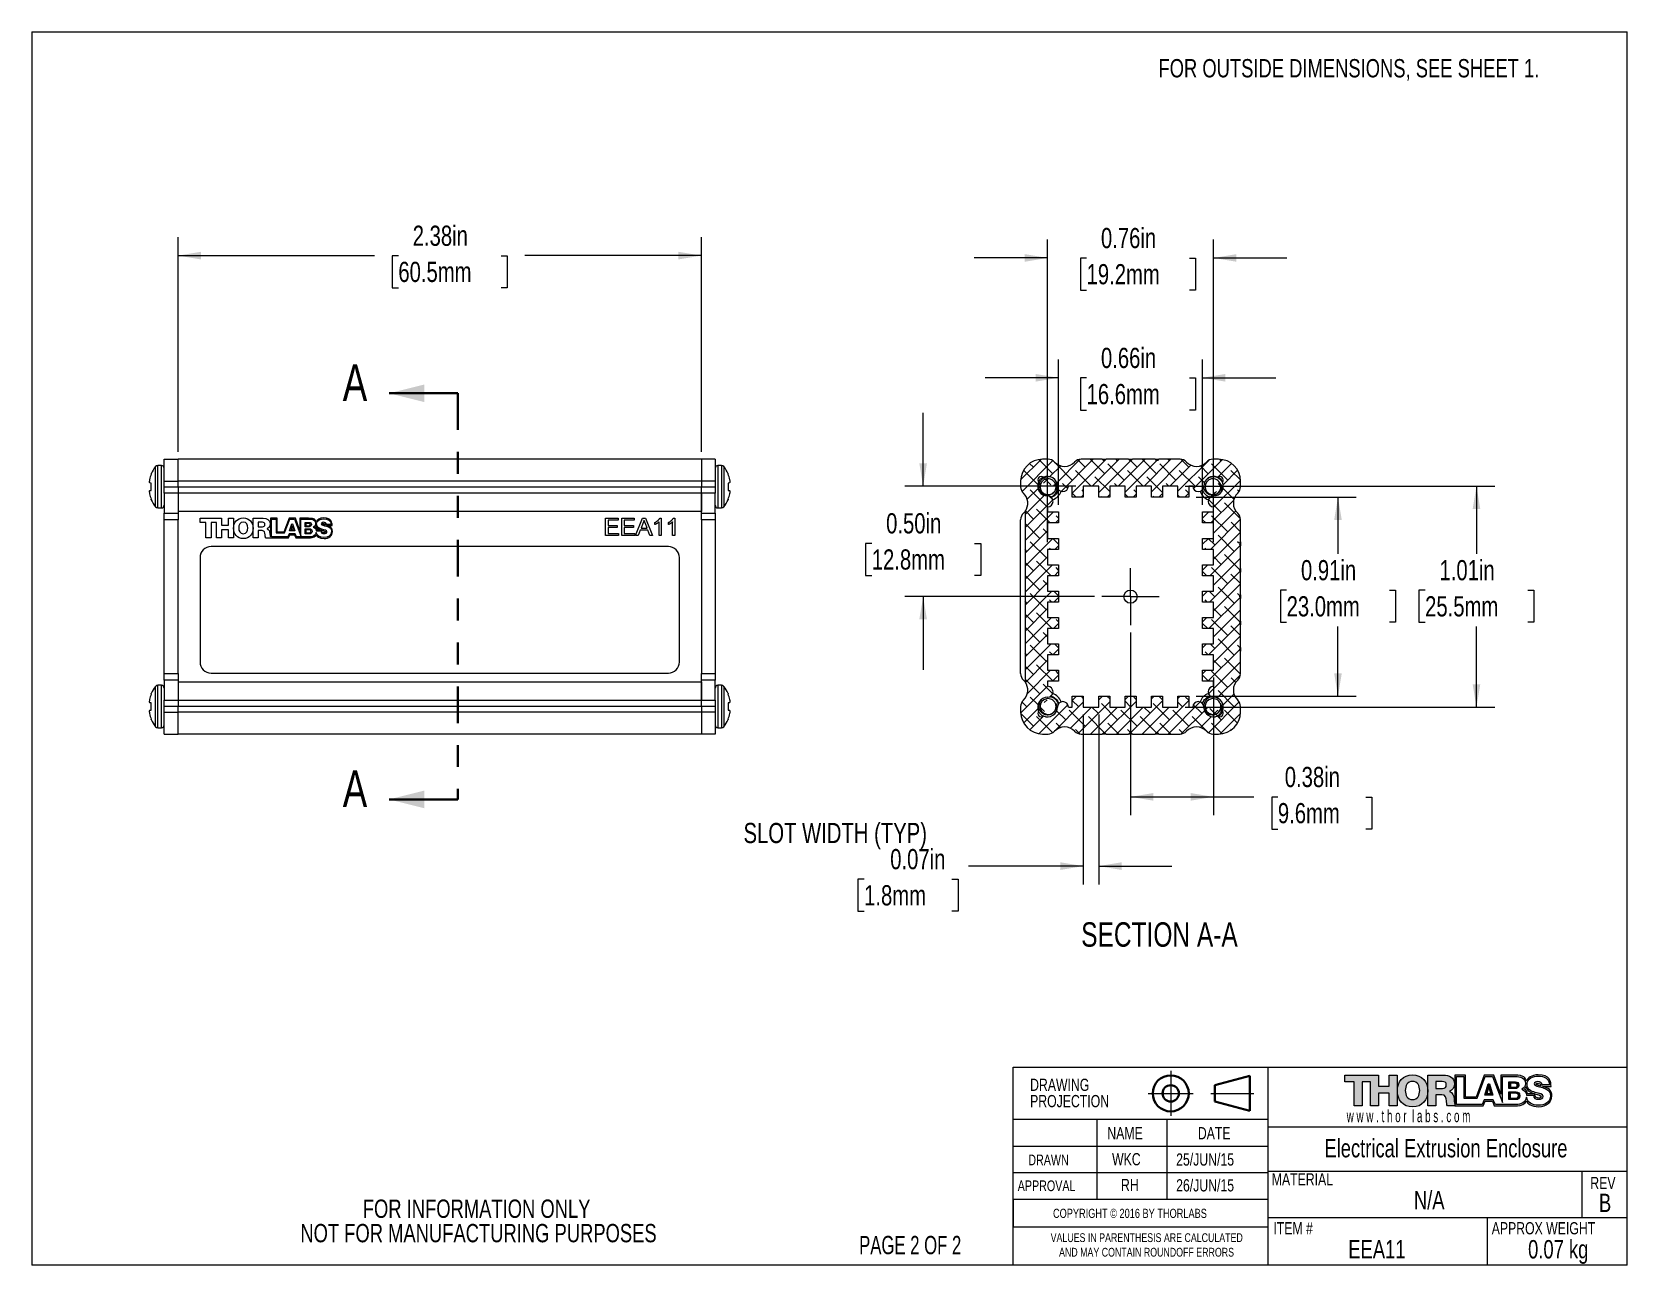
# Paper-space layout 'Inside Dim' of a CAD drawing. Header units: inches. Extents: x 0.04 to 7.3, y 0.02 to 5.63.
import ezdxf

# ---------------------------------------------------------------- set-up
doc = ezdxf.new("R2010")
doc.units = ezdxf.units.IN
doc.header["$MEASUREMENT"] = 0
doc.header["$PDSIZE"] = -1
doc.linetypes.add('CENTERX2', pattern=[0.8, 0.5, -0.1, 0.1, -0.1])
doc.linetypes.add('PHANTOM', pattern=[0.5, 0.25, -0.05, 0.05, -0.05, 0.05, -0.05])
doc.styles.add('SLDTEXTSTYLE0', font='TXT', dxfattribs={"width": 0.75})
doc.styles.add('SLDTEXTSTYLE1', font='TXT', dxfattribs={"width": 0.681818})
doc.styles.add('SLDTEXTSTYLE2', font='TXT', dxfattribs={"width": 0.6})
doc.dimstyles.new('SLDDIMSTYLE0', dxfattribs={"dimtxt": 0.091864, "dimasz": 0.104, "dimexe": 0, "dimexo": 0.0625, "dimgap": 0.022966, "dimtad": 0, "dimtih": 1, "dimtoh": 1, "dimrnd": 1e-09, "dimzin": 12, "dimdsep": 46, "dimtxsty": 'SLDTEXTSTYLE0', "dimsah": 1, "dimcen": 0.09, "dimadec": 0, "dimazin": 3, "dimtfac": 1, "dimtofl": 0, "dimtmove": 0, "dimatfit": 3, "dimfxl": 1, "dimfrac": 2, "dimtolj": 1, "dimtzin": 12, "dimarcsym": 0})
doc.dimstyles.new('SLDDIMSTYLE2', dxfattribs={"dimtxt": 0.091864, "dimasz": 0.104, "dimexe": 0, "dimexo": 0.0625, "dimgap": 0.022966, "dimtad": 0, "dimtih": 1, "dimtoh": 1, "dimrnd": 1e-09, "dimzin": 0, "dimdsep": 46, "dimtxsty": 'SLDTEXTSTYLE0', "dimsah": 1, "dimcen": 0.09, "dimadec": 0, "dimazin": 0, "dimtfac": 1, "dimtmove": 0, "dimatfit": 0, "dimfxl": 1, "dimfrac": 2, "dimtolj": 1, "dimtzin": 12, "dimarcsym": 0})
doc.dimstyles.new('SLDDIMSTYLE4', dxfattribs={"dimtxt": 0.091864, "dimasz": 0.104, "dimexe": 0, "dimexo": 0.0625, "dimgap": 0.022966, "dimtad": 0, "dimtih": 1, "dimtoh": 1, "dimrnd": 1e-09, "dimdsep": 46, "dimtxsty": 'SLDTEXTSTYLE0', "dimsah": 1, "dimcen": 0.09, "dimadec": 0, "dimazin": 2, "dimtfac": 1, "dimtofl": 0, "dimtmove": 0, "dimatfit": 3, "dimfxl": 1, "dimfrac": 2, "dimtolj": 1, "dimtzin": 12, "dimarcsym": 0})
doc.dimstyles.new('SLDDIMSTYLE7', dxfattribs={"dimtxt": 0.091864, "dimasz": 0.104, "dimexe": 0, "dimexo": 0.0625, "dimgap": 0.022966, "dimtad": 0, "dimtih": 1, "dimtoh": 1, "dimrnd": 1e-09, "dimdsep": 46, "dimtxsty": 'SLDTEXTSTYLE0', "dimsah": 1, "dimcen": 0.09, "dimadec": 0, "dimazin": 2, "dimtfac": 1, "dimtmove": 0, "dimatfit": 0, "dimfxl": 1, "dimfrac": 2, "dimtolj": 1, "dimtzin": 12, "dimarcsym": 0})

psp = doc.layouts.new('Inside Dim')

# ---------------------------------------------------------------- texts
at = {"color": 7, "linetype": 'Continuous', "lineweight": 0, "ltscale": 0.666667}
for s, insert, char_height, attachment_point, style in [('FOR OUTSIDE DIMENSIONS, SEE SHEET 1.', (5.165, 5.5101), 0.083333, 1, 'SLDTEXTSTYLE0'), ('SECTION A-A', (5.1696, 1.5832), 0.111111, 2, 'SLDTEXTSTYLE0'), ('w w w . t h o r  l a b s . c o m', (6.0211, 0.7295), 0.055556, 1, 'SLDTEXTSTYLE2'), ('NAME', (4.9325, 0.6515), 0.05556, 1, 'SLDTEXTSTYLE0'), ('DATE', (5.3442, 0.6515), 0.05556, 1, 'SLDTEXTSTYLE0'), ('Electrical Extrusion Enclosure', (6.4724, 0.5972), 0.083333, 2, 'SLDTEXTSTYLE0'), ('DRAWN', (4.573, 0.5264), 0.04861, 1, 'SLDTEXTSTYLE0'), ('WKC', (4.954, 0.5333), 0.05556, 1, 'SLDTEXTSTYLE0'), ('25/JUN/15', (5.2455, 0.5319), 0.05556, 1, 'SLDTEXTSTYLE0'), ('MATERIAL', (5.6803, 0.4416), 0.05556, 1, 'SLDTEXTSTYLE0'), ('APPROVAL', (4.5248, 0.4089), 0.04861, 1, 'SLDTEXTSTYLE0'), ('RH', (4.9946, 0.4158), 0.05556, 1, 'SLDTEXTSTYLE0'), ('26/JUN/15', (5.2455, 0.4144), 0.05556, 1, 'SLDTEXTSTYLE0'), ('N/A', (6.3964, 0.361), 0.08333, 2, 'SLDTEXTSTYLE0'), ('REV', (7.1291, 0.4249), 0.05556, 1, 'SLDTEXTSTYLE0'), ('B', (7.1963, 0.3485), 0.0833, 2, 'SLDTEXTSTYLE0'), ('COPYRIGHT © 2016 BY THORLABS', (4.6854, 0.28), 0.041667, 1, 'SLDTEXTSTYLE0'), ('ITEM #', (5.6877, 0.2191), 0.05556, 1, 'SLDTEXTSTYLE0'), ('APPROX WEIGHT', (6.6806, 0.2191), 0.055556, 1, 'SLDTEXTSTYLE0'), ('PAGE 2 OF 2', (3.8037, 0.1566), 0.083333, 1, 'SLDTEXTSTYLE1'), ('EEA11', (6.1585, 0.1375), 0.08333, 2, 'SLDTEXTSTYLE0'), ('0.07 kg', (6.9831, 0.1375), 0.08333, 2, 'SLDTEXTSTYLE0')]:
    psp.add_mtext(s, dxfattribs=dict(at, insert=insert, char_height=char_height, attachment_point=attachment_point, style=style))
at = {"color": 7, "linetype": 'Continuous', "ltscale": 0.666667, "char_height": 0.1667, "attachment_point": 1, "style": 'SLDTEXTSTYLE0'}
for insert in [(1.455, 4.1218), (1.455, 2.2742)]:
    psp.add_mtext('A', dxfattribs=dict(at, insert=insert))

# ---------------------------------------------------------------- blocks, each defined once
blk = doc.blocks.new('Third Angle Projection Block')
at = {"color": 7, "linetype": 'CENTERX2', "lineweight": 0, "ltscale": 0.666667}
for p, q in [((2.6634, 0.6251), (2.6634, 0.3692)), ((2.5355, 0.4971), (2.7914, 0.4971)), ((2.8907, 0.4971), (3.1352, 0.4971))]:
    blk.add_line(p, q, dxfattribs=at)
at = {"color": 7, "linetype": 'Continuous', "lineweight": 30, "ltscale": 0.666667}
for p, q in [((3.1134, 0.5971), (2.9134, 0.5435)), ((3.1134, 0.3971), (3.1134, 0.5971)), ((2.9134, 0.5435), (2.9134, 0.4507)), ((2.9134, 0.4507), (3.1134, 0.3971))]:
    blk.add_line(p, q, dxfattribs=at)
for radius in [0.1024, 0.0464]:
    blk.add_circle((2.6634, 0.4971), radius, dxfattribs=at)
at = {"color": 7, "linetype": 'Continuous', "lineweight": 0, "ltscale": 0.666667}
blk.add_point((2.6634, 0.4971), dxfattribs=at)
blk = doc.blocks.new('THORLABS LOGO1')
at = {"linetype": 'Continuous', "ltscale": 0.666667}
blk.add_hatch(color=7, dxfattribs=at).paths.add_polyline_path([(1.599, 1.11), (1.599, 1.314), (1.745, 1.314), (1.745, 0.753), (1.599, 0.753), (1.599, 0.984), (1.406, 0.984), (1.406, 0.753), (1.259, 0.753), (1.259, 1.188), (1.107, 1.188), (1.107, 0.753), (0.961, 0.753), (0.961, 1.188), (0.793, 1.188), (0.793, 1.314), (1.406, 1.314), (1.406, 1.11)], flags=0)
h = blk.add_hatch(color=7, dxfattribs=at)
edge = h.paths.add_edge_path(flags=0)
edge.add_spline(control_points=[(2.023, 0.733), (2.2, 0.734), (2.3, 0.863), (2.3, 1.026), (2.299, 1.188), (2.199, 1.318), (2.022, 1.317)], knot_values=[0, 0, 0, 0, 1, 1, 1, 2, 2, 2, 2], weights=[1, 1, 1, 1, 1, 1, 1], degree=3, periodic=0)
edge.add_spline(control_points=[(2.022, 1.317), (1.845, 1.317), (1.746, 1.188), (1.746, 1.027)], knot_values=[3.002118, 3.002118, 3.002118, 3.002118, 4, 4, 4, 4], weights=[1, 1, 1, 1], degree=3, periodic=0)
edge.add_spline(control_points=[(1.746, 1.027), (1.746, 1.027), (1.746, 1.026), (1.746, 1.026), (1.746, 0.863), (1.845, 0.734), (2.023, 0.733)], knot_values=[2, 2, 2, 2, 2.002118, 2.002118, 2.002118, 3.002118, 3.002118, 3.002118, 3.002118], weights=[1, 1, 1, 1, 1, 1, 1], degree=3, periodic=0)
edge = h.paths.add_edge_path(flags=0)
edge.add_spline(control_points=[(2.022, 0.868), (1.927, 0.868), (1.891, 0.951), (1.891, 1.034)], knot_values=[3, 3, 3, 3, 4, 4, 4, 4], weights=[1, 1, 1, 1], degree=3, periodic=0)
edge.add_spline(control_points=[(1.891, 1.034), (1.891, 1.117), (1.927, 1.2), (2.022, 1.2)], knot_values=[2, 2, 2, 2, 3, 3, 3, 3], weights=[1, 1, 1, 1], degree=3, periodic=0)
edge.add_spline(control_points=[(2.022, 1.2), (2.116, 1.2), (2.153, 1.117), (2.153, 1.034)], knot_values=[1, 1, 1, 1, 2, 2, 2, 2], weights=[1, 1, 1, 1], degree=3, periodic=0)
edge.add_spline(control_points=[(2.153, 1.034), (2.153, 0.951), (2.116, 0.868), (2.022, 0.868)], knot_values=[0, 0, 0, 0, 1, 1, 1, 1], weights=[1, 1, 1, 1], degree=3, periodic=0)
h = blk.add_hatch(color=7, dxfattribs=at)
edge = h.paths.add_edge_path(flags=0)
edge.add_line((2.3, 0.753), (2.3, 1.314))
edge.add_line((2.3, 1.314), (2.587, 1.314))
edge.add_spline(control_points=[(2.587, 1.314), (2.686, 1.314), (2.784, 1.269), (2.784, 1.156)], knot_values=[1, 1, 1, 1, 2, 2, 2, 2], weights=[1, 1, 1, 1], degree=3, periodic=0)
edge.add_spline(control_points=[(2.784, 1.156), (2.784, 1.095), (2.754, 1.038), (2.695, 1.015)], knot_values=[2, 2, 2, 2, 3, 3, 3, 3], weights=[1, 1, 1, 1], degree=3, periodic=0)
edge.add_line((2.695, 1.015), (2.695, 1.014))
edge.add_spline(control_points=[(2.695, 1.014), (2.755, 1), (2.773, 0.933), (2.777, 0.88)], knot_values=[4, 4, 4, 4, 5, 5, 5, 5], weights=[1, 1, 1, 1], degree=3, periodic=0)
edge.add_spline(control_points=[(2.777, 0.88), (2.779, 0.862), (2.782, 0.813), (2.792, 0.78)], knot_values=[5, 5, 5, 5, 5.740443, 5.740443, 5.740443, 5.740443], weights=[1, 1, 1, 1], degree=3, periodic=0)
edge.add_line((2.792, 0.78), (2.792, 0.753))
edge.add_line((2.792, 0.753), (2.656, 0.753))
edge.add_spline(control_points=[(2.656, 0.753), (2.643, 0.772), (2.641, 0.827), (2.639, 0.843)], knot_values=[7, 7, 7, 7, 8, 8, 8, 8], weights=[1, 1, 1, 1], degree=3, periodic=0)
edge.add_spline(control_points=[(2.639, 0.843), (2.636, 0.899), (2.626, 0.957), (2.558, 0.957)], knot_values=[8, 8, 8, 8, 9, 9, 9, 9], weights=[1, 1, 1, 1], degree=3, periodic=0)
edge.add_line((2.558, 0.957), (2.446, 0.957))
edge.add_line((2.446, 0.957), (2.446, 0.753))
edge.add_line((2.446, 0.753), (2.3, 0.753))
edge = h.paths.add_edge_path(flags=0)
edge.add_line((2.563, 1.197), (2.446, 1.197))
edge.add_line((2.446, 1.197), (2.446, 1.071))
edge.add_line((2.446, 1.071), (2.569, 1.071))
edge.add_spline(control_points=[(2.569, 1.071), (2.613, 1.071), (2.637, 1.094), (2.637, 1.137)], knot_values=[1, 1, 1, 1, 2, 2, 2, 2], weights=[1, 1, 1, 1], degree=3, periodic=0)
edge.add_spline(control_points=[(2.637, 1.137), (2.637, 1.178), (2.604, 1.197), (2.563, 1.197)], knot_values=[2, 2, 2, 2, 3, 3, 3, 3], weights=[1, 1, 1, 1], degree=3, periodic=0)
h = blk.add_hatch(color=7, dxfattribs=at)
edge = h.paths.add_edge_path(flags=0)
edge.add_spline(control_points=[(4.095, 1.212), (4.071, 1.257), (4.057, 1.314), (3.877, 1.314)], knot_values=[4, 4, 4, 4, 5, 5, 5, 5], weights=[1, 1, 1, 1], degree=3, periodic=0)
edge.add_line((3.877, 1.314), (3.63, 1.314))
edge.add_line((3.63, 1.314), (3.63, 0.965))
edge.add_line((3.63, 0.965), (3.501, 1.314))
edge.add_line((3.501, 1.314), (3.328, 1.314))
edge.add_line((3.328, 1.314), (3.177, 0.914))
edge.add_line((3.177, 0.914), (2.985, 0.913))
edge.add_line((2.985, 0.913), (2.983, 1.314))
edge.add_line((2.983, 1.314), (2.792, 1.314))
edge.add_line((2.792, 1.314), (2.792, 0.753))
edge.add_line((2.792, 0.753), (3.309, 0.755))
edge.add_line((3.309, 0.755), (3.342, 0.837))
edge.add_line((3.342, 0.837), (3.478, 0.837))
edge.add_line((3.478, 0.837), (3.51, 0.755))
edge.add_line((3.51, 0.755), (3.929, 0.755))
edge.add_spline(control_points=[(3.929, 0.755), (4.003, 0.756), (4.073, 0.792), (4.094, 0.844)], knot_values=[19, 19, 19, 19, 20, 20, 20, 20], weights=[1, 1, 1, 1], degree=3, periodic=0)
edge.add_spline(control_points=[(4.094, 0.844), (4.114, 0.792), (4.184, 0.739), (4.32, 0.739)], knot_values=[20, 20, 20, 20, 21, 21, 21, 21], weights=[1, 1, 1, 1], degree=3, periodic=0)
edge.add_spline(control_points=[(4.32, 0.739), (4.456, 0.739), (4.557, 0.822), (4.557, 0.93)], knot_values=[21, 21, 21, 21, 22, 22, 22, 22], weights=[1, 1, 1, 1], degree=3, periodic=0)
edge.add_spline(control_points=[(4.557, 0.93), (4.557, 1.041), (4.493, 1.08), (4.392, 1.107)], knot_values=[22, 22, 22, 22, 23, 23, 23, 23], weights=[1, 1, 1, 1], degree=3, periodic=0)
edge.add_spline(control_points=[(4.392, 1.107), (4.391, 1.107), (4.39, 1.108), (4.388, 1.108)], knot_values=[0, 0, 0, 0, 1, 1, 1, 1], weights=[1, 1, 1, 1], degree=3, periodic=0)
edge.add_line((4.388, 1.108), (4.542, 1.107))
edge.add_spline(control_points=[(4.542, 1.107), (4.542, 1.188), (4.527, 1.319), (4.309, 1.319)], knot_values=[2, 2, 2, 2, 3, 3, 3, 3], weights=[1, 1, 1, 1], degree=3, periodic=0)
edge.add_spline(control_points=[(4.309, 1.319), (4.183, 1.319), (4.12, 1.257), (4.095, 1.212)], knot_values=[3, 3, 3, 3, 4, 4, 4, 4], weights=[1, 1, 1, 1], degree=3, periodic=0)
edge = h.paths.add_edge_path(flags=0)
edge.add_spline(control_points=[(4.365, 0.921), (4.359, 0.896), (4.341, 0.89), (4.294, 0.902)], knot_values=[4, 4, 4, 4, 5, 5, 5, 5], weights=[1, 1, 1, 1], degree=3, periodic=0)
edge.add_spline(control_points=[(4.294, 0.902), (4.245, 0.916), (4.244, 0.943), (4.244, 0.973)], knot_values=[5, 5, 5, 5, 6, 6, 6, 6], weights=[1, 1, 1, 1], degree=3, periodic=0)
edge.add_spline(control_points=[(4.244, 0.973), (4.306, 0.956), (4.369, 0.934), (4.365, 0.921)], knot_values=[3, 3, 3, 3, 4, 4, 4, 4], weights=[1, 1, 1, 1], degree=3, periodic=0)
edge = h.paths.add_edge_path(flags=0)
edge.add_spline(control_points=[(4.076, 1.159), (4.076, 1.114), (4.049, 1.077), (4.009, 1.058)], knot_values=[17, 17, 17, 17, 18, 18, 18, 18], weights=[1, 1, 1, 1], degree=3, periodic=0)
edge.add_spline(control_points=[(4.009, 1.058), (4.059, 1.043), (4.091, 1.002), (4.096, 0.951)], knot_values=[18, 18, 18, 18, 19, 19, 19, 19], weights=[1, 1, 1, 1], degree=3, periodic=0)
edge.add_line((4.096, 0.951), (4.222, 0.951))
edge.add_spline(control_points=[(4.222, 0.951), (4.225, 0.892), (4.262, 0.873), (4.318, 0.873)], knot_values=[20, 20, 20, 20, 21, 21, 21, 21], weights=[1, 1, 1, 1], degree=3, periodic=0)
edge.add_spline(control_points=[(4.318, 0.873), (4.358, 0.873), (4.399, 0.887), (4.399, 0.924)], knot_values=[21, 21, 21, 21, 22, 22, 22, 22], weights=[1, 1, 1, 1], degree=3, periodic=0)
edge.add_spline(control_points=[(4.399, 0.924), (4.399, 0.969), (4.326, 0.977), (4.253, 0.998)], knot_values=[22, 22, 22, 22, 23, 23, 23, 23], weights=[1, 1, 1, 1], degree=3, periodic=0)
edge.add_spline(control_points=[(4.253, 0.998), (4.181, 1.018), (4.105, 1.051), (4.105, 1.143)], knot_values=[23, 23, 23, 23, 24, 24, 24, 24], weights=[1, 1, 1, 1], degree=3, periodic=0)
edge.add_spline(control_points=[(4.105, 1.143), (4.105, 1.253), (4.216, 1.296), (4.311, 1.296)], knot_values=[24, 24, 24, 24, 25, 25, 25, 25], weights=[1, 1, 1, 1], degree=3, periodic=0)
edge.add_spline(control_points=[(4.311, 1.296), (4.412, 1.296), (4.514, 1.248), (4.514, 1.134)], knot_values=[25, 25, 25, 25, 26, 26, 26, 26], weights=[1, 1, 1, 1], degree=3, periodic=0)
edge.add_line((4.514, 1.134), (4.382, 1.134))
edge.add_spline(control_points=[(4.382, 1.134), (4.384, 1.18), (4.341, 1.195), (4.301, 1.195)], knot_values=[27, 27, 27, 27, 28, 28, 28, 28], weights=[1, 1, 1, 1], degree=3, periodic=0)
edge.add_spline(control_points=[(4.301, 1.195), (4.272, 1.195), (4.237, 1.185), (4.237, 1.152)], knot_values=[28, 28, 28, 28, 29, 29, 29, 29], weights=[1, 1, 1, 1], degree=3, periodic=0)
edge.add_spline(control_points=[(4.237, 1.152), (4.237, 1.113), (4.31, 1.106), (4.384, 1.085)], knot_values=[29, 29, 29, 29, 30, 30, 30, 30], weights=[1, 1, 1, 1], degree=3, periodic=0)
edge.add_spline(control_points=[(4.384, 1.085), (4.457, 1.065), (4.531, 1.031), (4.531, 0.94)], knot_values=[30, 30, 30, 30, 31, 31, 31, 31], weights=[1, 1, 1, 1], degree=3, periodic=0)
edge.add_spline(control_points=[(4.531, 0.94), (4.531, 0.812), (4.421, 0.764), (4.31, 0.764)], knot_values=[31, 31, 31, 31, 32, 32, 32, 32], weights=[1, 1, 1, 1], degree=3, periodic=0)
edge.add_spline(control_points=[(4.31, 0.764), (4.207, 0.764), (4.115, 0.811), (4.094, 0.91)], knot_values=[0, 0, 0, 0, 1, 1, 1, 1], weights=[1, 1, 1, 1], degree=3, periodic=0)
edge.add_spline(control_points=[(4.094, 0.91), (4.081, 0.813), (3.999, 0.779), (3.899, 0.779)], knot_values=[1, 1, 1, 1, 2, 2, 2, 2], weights=[1, 1, 1, 1], degree=3, periodic=0)
edge.add_line((3.899, 0.779), (3.529, 0.779))
edge.add_line((3.529, 0.779), (3.492, 0.865))
edge.add_line((3.492, 0.865), (3.328, 0.865))
edge.add_line((3.328, 0.865), (3.29, 0.78))
edge.add_line((3.29, 0.78), (2.822, 0.78))
edge.add_line((2.822, 0.78), (2.822, 1.286))
edge.add_line((2.822, 1.286), (2.954, 1.286))
edge.add_line((2.954, 1.286), (2.954, 0.895))
edge.add_line((2.954, 0.895), (3.196, 0.895))
edge.add_line((3.196, 0.895), (3.344, 1.286))
edge.add_line((3.344, 1.286), (3.478, 1.286))
edge.add_line((3.478, 1.286), (3.656, 0.814))
edge.add_line((3.656, 0.814), (3.656, 1.286))
edge.add_line((3.656, 1.286), (3.893, 1.286))
edge.add_spline(control_points=[(3.893, 1.286), (3.98, 1.287), (4.076, 1.265), (4.076, 1.159)], knot_values=[16, 16, 16, 16, 17, 17, 17, 17], weights=[1, 1, 1, 1], degree=3, periodic=0)
edge = h.paths.add_edge_path(flags=0)
edge.add_line((4.241, 0.974), (4.113, 0.974))
edge.add_spline(control_points=[(4.113, 0.974), (4.113, 1.013), (4.08, 1.046), (4.059, 1.06)], knot_values=[8, 8, 8, 8, 9, 9, 9, 9], weights=[1, 1, 1, 1], degree=3, periodic=0)
edge.add_spline(control_points=[(4.059, 1.06), (4.07, 1.072), (4.085, 1.084), (4.091, 1.105)], knot_values=[9, 9, 9, 9, 10, 10, 10, 10], weights=[1, 1, 1, 1], degree=3, periodic=0)
edge.add_spline(control_points=[(4.091, 1.105), (4.091, 1.046), (4.146, 1.001), (4.216, 0.981)], knot_values=[10, 10, 10, 10, 11, 11, 11, 11], weights=[1, 1, 1, 1], degree=3, periodic=0)
edge.add_spline(control_points=[(4.216, 0.981), (4.224, 0.979), (4.232, 0.977), (4.241, 0.974)], knot_values=[0, 0, 0, 0, 1, 1, 1, 1], weights=[1, 1, 1, 1], degree=3, periodic=0)
edge = h.paths.add_edge_path(flags=0)
edge.add_spline(control_points=[(4.311, 1.161), (4.341, 1.16), (4.35, 1.154), (4.353, 1.136)], knot_values=[2, 2, 2, 2, 3, 3, 3, 3], weights=[1, 1, 1, 1], degree=3, periodic=0)
edge.add_spline(control_points=[(4.353, 1.136), (4.355, 1.129), (4.355, 1.124), (4.355, 1.115)], knot_values=[3, 3, 3, 3, 4, 4, 4, 4], weights=[1, 1, 1, 1], degree=3, periodic=0)
edge.add_spline(control_points=[(4.355, 1.115), (4.284, 1.132), (4.265, 1.136), (4.265, 1.151)], knot_values=[0, 0, 0, 0, 1, 1, 1, 1], weights=[1, 1, 1, 1], degree=3, periodic=0)
edge.add_spline(control_points=[(4.265, 1.151), (4.265, 1.157), (4.296, 1.162), (4.311, 1.161)], knot_values=[1, 1, 1, 1, 2, 2, 2, 2], weights=[1, 1, 1, 1], degree=3, periodic=0)
h = blk.add_hatch(color=7, dxfattribs=at)
edge = h.paths.add_edge_path(flags=0)
edge.add_line((3.776, 1.068), (3.776, 1.19))
edge.add_line((3.776, 1.19), (3.894, 1.19))
edge.add_spline(control_points=[(3.894, 1.19), (3.926, 1.19), (3.956, 1.175), (3.956, 1.129)], knot_values=[1, 1, 1, 1, 2, 2, 2, 2], weights=[1, 1, 1, 1], degree=3, periodic=0)
edge.add_spline(control_points=[(3.956, 1.129), (3.956, 1.083), (3.92, 1.068), (3.894, 1.068)], knot_values=[2, 2, 2, 2, 3, 3, 3, 3], weights=[1, 1, 1, 1], degree=3, periodic=0)
edge.add_line((3.894, 1.068), (3.776, 1.068))
edge = h.paths.add_edge_path(flags=0)
edge.add_spline(control_points=[(3.927, 1.128), (3.927, 1.155), (3.906, 1.164), (3.884, 1.164)], knot_values=[3, 3, 3, 3, 4, 4, 4, 4], weights=[1, 1, 1, 1], degree=3, periodic=0)
edge.add_line((3.884, 1.164), (3.802, 1.164))
edge.add_line((3.802, 1.164), (3.802, 1.093))
edge.add_line((3.802, 1.093), (3.884, 1.093))
edge.add_spline(control_points=[(3.884, 1.093), (3.902, 1.093), (3.927, 1.102), (3.927, 1.128)], knot_values=[2, 2, 2, 2, 3, 3, 3, 3], weights=[1, 1, 1, 1], degree=3, periodic=0)
h = blk.add_hatch(color=7, dxfattribs=at)
h.paths.add_polyline_path([(3.335, 0.95), (3.486, 0.95), (3.422, 1.153), (3.401, 1.153)], flags=0)
h.paths.add_polyline_path([(3.371, 0.977), (3.41, 1.099), (3.448, 0.977)], flags=0)
h = blk.add_hatch(color=7, dxfattribs=at)
edge = h.paths.add_edge_path(flags=0)
edge.add_line((3.776, 0.868), (3.776, 1.009))
edge.add_line((3.776, 1.009), (3.907, 1.009))
edge.add_spline(control_points=[(3.907, 1.009), (3.942, 1.009), (3.976, 0.992), (3.976, 0.938)], knot_values=[1, 1, 1, 1, 2, 2, 2, 2], weights=[1, 1, 1, 1], degree=3, periodic=0)
edge.add_spline(control_points=[(3.976, 0.938), (3.976, 0.886), (3.936, 0.868), (3.907, 0.868)], knot_values=[2, 2, 2, 2, 3, 3, 3, 3], weights=[1, 1, 1, 1], degree=3, periodic=0)
edge.add_line((3.907, 0.868), (3.776, 0.868))
edge = h.paths.add_edge_path(flags=0)
edge.add_spline(control_points=[(3.951, 0.937), (3.951, 0.972), (3.926, 0.983), (3.899, 0.983)], knot_values=[3, 3, 3, 3, 4, 4, 4, 4], weights=[1, 1, 1, 1], degree=3, periodic=0)
edge.add_line((3.899, 0.983), (3.801, 0.983))
edge.add_line((3.801, 0.983), (3.801, 0.892))
edge.add_line((3.801, 0.892), (3.899, 0.892))
edge.add_spline(control_points=[(3.899, 0.892), (3.921, 0.892), (3.951, 0.904), (3.951, 0.937)], knot_values=[2, 2, 2, 2, 3, 3, 3, 3], weights=[1, 1, 1, 1], degree=3, periodic=0)
at = {"color": 7, "linetype": 'Continuous', "lineweight": 0, "ltscale": 0.666667}
for p, q in [((0.793, 1.188), (0.793, 1.314)), ((0.793, 1.314), (1.406, 1.314)), ((0.961, 1.188), (0.793, 1.188)), ((0.961, 0.753), (0.961, 1.188)), ((1.259, 1.188), (1.107, 1.188)), ((1.107, 1.188), (1.107, 0.753)), ((1.259, 0.753), (1.259, 1.188)), ((1.406, 1.314), (1.406, 1.11)), ((1.599, 1.11), (1.599, 1.314)), ((1.599, 1.314), (1.745, 1.314)), ((1.745, 1.314), (1.745, 0.753)), ((2.3, 1.314), (2.587, 1.314)), ((2.3, 0.753), (2.3, 1.314)), ((2.563, 1.197), (2.446, 1.197)), ((2.446, 1.197), (2.446, 1.071)), ((2.983, 1.314), (2.792, 1.314)), ((2.792, 1.314), (2.792, 0.753)), ((2.822, 0.78), (2.822, 1.286)), ((2.822, 1.286), (2.954, 1.286)), ((2.954, 1.286), (2.954, 0.895)), ((2.985, 0.913), (2.983, 1.314)), ((3.328, 1.314), (3.177, 0.914)), ((3.196, 0.895), (3.344, 1.286)), ((3.501, 1.314), (3.328, 1.314)), ((3.344, 1.286), (3.478, 1.286)), ((3.478, 1.286), (3.656, 0.814)), ((3.63, 0.965), (3.501, 1.314)), ((3.877, 1.314), (3.63, 1.314)), ((3.63, 1.314), (3.63, 0.965)), ((3.656, 0.814), (3.656, 1.286)), ((3.656, 1.286), (3.893, 1.286)), ((3.776, 1.19), (3.894, 1.19)), ((3.776, 1.068), (3.776, 1.19)), ((3.802, 1.164), (3.802, 1.093)), ((3.884, 1.164), (3.802, 1.164)), ((1.406, 1.11), (1.599, 1.11)), ((1.599, 0.984), (1.406, 0.984)), ((1.406, 0.984), (1.406, 0.753)), ((1.599, 0.753), (1.599, 0.984)), ((2.446, 1.071), (2.569, 1.071)), ((2.558, 0.957), (2.446, 0.957)), ((2.446, 0.957), (2.446, 0.753)), ((2.695, 1.015), (2.695, 1.014)), ((2.954, 0.895), (3.196, 0.895)), ((3.177, 0.914), (2.985, 0.913)), ((3.335, 0.95), (3.401, 1.153)), ((3.486, 0.95), (3.335, 0.95)), ((3.41, 1.099), (3.371, 0.977)), ((3.371, 0.977), (3.448, 0.977)), ((3.401, 1.153), (3.422, 1.153)), ((3.448, 0.977), (3.41, 1.099)), ((3.422, 1.153), (3.486, 0.95)), ((3.894, 1.068), (3.776, 1.068)), ((3.776, 1.009), (3.907, 1.009)), ((3.776, 0.868), (3.776, 1.009)), ((3.801, 0.983), (3.801, 0.892)), ((3.899, 0.983), (3.801, 0.983)), ((3.801, 0.892), (3.899, 0.892)), ((3.802, 1.093), (3.884, 1.093)), ((4.096, 0.951), (4.222, 0.951)), ((4.241, 0.974), (4.113, 0.974)), ((4.514, 1.134), (4.382, 1.134)), ((4.388, 1.108), (4.542, 1.107)), ((1.107, 0.753), (0.961, 0.753)), ((1.406, 0.753), (1.259, 0.753)), ((1.745, 0.753), (1.599, 0.753)), ((2.446, 0.753), (2.3, 0.753)), ((2.792, 0.753), (2.656, 0.753)), ((2.792, 0.78), (2.792, 0.753)), ((2.792, 0.753), (3.309, 0.755)), ((3.29, 0.78), (2.822, 0.78)), ((3.328, 0.865), (3.29, 0.78)), ((3.309, 0.755), (3.342, 0.837)), ((3.492, 0.865), (3.328, 0.865)), ((3.342, 0.837), (3.478, 0.837)), ((3.478, 0.837), (3.51, 0.755)), ((3.529, 0.779), (3.492, 0.865)), ((3.51, 0.755), (3.929, 0.755)), ((3.899, 0.779), (3.529, 0.779)), ((3.907, 0.868), (3.776, 0.868))]:
    blk.add_line(p, q, dxfattribs=at)
at = {"color": 8, "linetype": 'Continuous', "lineweight": 0, "ltscale": 0.666667, "true_color": 0x808080}
for points in [[(1.746, 1.027), (1.746, 1.188), (1.845, 1.317), (2.022, 1.317)], [(2.022, 1.2), (1.927, 1.2), (1.891, 1.117), (1.891, 1.034)], [(2.153, 1.034), (2.153, 1.117), (2.116, 1.2), (2.022, 1.2)], [(2.637, 1.137), (2.637, 1.178), (2.604, 1.197), (2.563, 1.197)], [(2.587, 1.314), (2.686, 1.314), (2.784, 1.269), (2.784, 1.156)], [(4.095, 1.212), (4.071, 1.257), (4.057, 1.314), (3.877, 1.314)], [(3.927, 1.128), (3.927, 1.155), (3.906, 1.164), (3.884, 1.164)], [(3.893, 1.286), (3.98, 1.287), (4.076, 1.265), (4.076, 1.159)], [(3.894, 1.19), (3.926, 1.19), (3.956, 1.175), (3.956, 1.129)], [(4.309, 1.319), (4.183, 1.319), (4.12, 1.257), (4.095, 1.212)], [(4.105, 1.143), (4.105, 1.253), (4.216, 1.296), (4.311, 1.296)], [(4.301, 1.195), (4.272, 1.195), (4.237, 1.185), (4.237, 1.152)], [(4.265, 1.151), (4.265, 1.157), (4.296, 1.162), (4.311, 1.161)], [(4.382, 1.134), (4.384, 1.18), (4.341, 1.195), (4.301, 1.195)], [(4.542, 1.107), (4.542, 1.188), (4.527, 1.319), (4.309, 1.319)], [(4.311, 1.296), (4.412, 1.296), (4.514, 1.248), (4.514, 1.134)], [(4.311, 1.161), (4.341, 1.16), (4.35, 1.154), (4.353, 1.136)], [(1.891, 1.034), (1.891, 0.951), (1.927, 0.868), (2.022, 0.868)], [(2.022, 0.868), (2.116, 0.868), (2.153, 0.951), (2.153, 1.034)], [(2.639, 0.843), (2.636, 0.899), (2.626, 0.957), (2.558, 0.957)], [(2.569, 1.071), (2.613, 1.071), (2.637, 1.094), (2.637, 1.137)], [(2.784, 1.156), (2.784, 1.095), (2.754, 1.038), (2.695, 1.015)], [(2.695, 1.014), (2.755, 1), (2.773, 0.933), (2.777, 0.88)], [(2.777, 0.88), (2.779, 0.862), (2.782, 0.813), (2.792, 0.78)], [(3.884, 1.093), (3.902, 1.093), (3.927, 1.102), (3.927, 1.128)], [(3.956, 1.129), (3.956, 1.083), (3.92, 1.068), (3.894, 1.068)], [(3.951, 0.937), (3.951, 0.972), (3.926, 0.983), (3.899, 0.983)], [(3.899, 0.892), (3.921, 0.892), (3.951, 0.904), (3.951, 0.937)], [(4.094, 0.91), (4.081, 0.813), (3.999, 0.779), (3.899, 0.779)], [(3.907, 1.009), (3.942, 1.009), (3.976, 0.992), (3.976, 0.938)], [(3.976, 0.938), (3.976, 0.886), (3.936, 0.868), (3.907, 0.868)], [(4.076, 1.159), (4.076, 1.114), (4.049, 1.077), (4.009, 1.058)], [(4.009, 1.058), (4.059, 1.043), (4.091, 1.002), (4.096, 0.951)], [(4.059, 1.06), (4.07, 1.072), (4.085, 1.084), (4.091, 1.105)], [(4.113, 0.974), (4.113, 1.013), (4.08, 1.046), (4.059, 1.06)], [(4.091, 1.105), (4.091, 1.046), (4.146, 1.001), (4.216, 0.981)], [(4.31, 0.764), (4.207, 0.764), (4.115, 0.811), (4.094, 0.91)], [(4.253, 0.998), (4.181, 1.018), (4.105, 1.051), (4.105, 1.143)], [(4.216, 0.981), (4.224, 0.979), (4.232, 0.977), (4.241, 0.974)], [(4.222, 0.951), (4.225, 0.892), (4.262, 0.873), (4.318, 0.873)], [(4.237, 1.152), (4.237, 1.113), (4.31, 1.106), (4.384, 1.085)], [(4.244, 0.973), (4.306, 0.956), (4.369, 0.934), (4.365, 0.921)], [(4.294, 0.902), (4.245, 0.916), (4.244, 0.943), (4.244, 0.973)], [(4.399, 0.924), (4.399, 0.969), (4.326, 0.977), (4.253, 0.998)], [(4.355, 1.115), (4.284, 1.132), (4.265, 1.136), (4.265, 1.151)], [(4.365, 0.921), (4.359, 0.896), (4.341, 0.89), (4.294, 0.902)], [(4.531, 0.94), (4.531, 0.812), (4.421, 0.764), (4.31, 0.764)], [(4.318, 0.873), (4.358, 0.873), (4.399, 0.887), (4.399, 0.924)], [(4.32, 0.739), (4.456, 0.739), (4.557, 0.822), (4.557, 0.93)], [(4.353, 1.136), (4.355, 1.129), (4.355, 1.124), (4.355, 1.115)], [(4.384, 1.085), (4.457, 1.065), (4.531, 1.031), (4.531, 0.94)], [(4.392, 1.107), (4.391, 1.107), (4.39, 1.108), (4.388, 1.108)], [(4.557, 0.93), (4.557, 1.041), (4.493, 1.08), (4.392, 1.107)], [(2.656, 0.753), (2.643, 0.772), (2.641, 0.827), (2.639, 0.843)], [(3.929, 0.755), (4.003, 0.756), (4.073, 0.792), (4.094, 0.844)], [(4.094, 0.844), (4.114, 0.792), (4.184, 0.739), (4.32, 0.739)]]:
    blk.add_open_spline(points, degree=3, dxfattribs=at)
for points, knots in [([(2.022, 1.317), (2.199, 1.318), (2.299, 1.188), (2.3, 1.026), (2.3, 0.863), (2.2, 0.734), (2.023, 0.733)], [0, 0, 0, 0, 1, 1, 1, 2, 2, 2, 2]), ([(2.023, 0.733), (1.845, 0.734), (1.746, 0.863), (1.746, 1.026), (1.746, 1.026), (1.746, 1.027), (1.746, 1.027)], [2, 2, 2, 2, 3, 3, 3, 3.002118, 3.002118, 3.002118, 3.002118])]:
    blk.add_open_spline(points, degree=3, knots=knots, dxfattribs=at)
blk = doc.blocks.new('SW_NOTE_4')
at = {"color": 0, "linetype": 'Continuous', "lineweight": 0, "ltscale": 0.666667, "char_height": 0.083333, "attachment_point": 2, "style": 'SLDTEXTSTYLE0'}
for s, insert in [('FOR INFORMATION ONLY', (0.6576, 0.1074)), ('NOT FOR MANUFACTURING PURPOSES', (0.6661, -0.0037))]:
    blk.add_mtext(s, dxfattribs=dict(at, insert=insert))
blk = doc.blocks.new('SW_NOTE_5')
at = {"color": 0, "linetype": 'Continuous', "lineweight": 0, "ltscale": 0.666667, "char_height": 0.05556, "attachment_point": 1, "style": 'SLDTEXTSTYLE0'}
for s, insert in [('DRAWING', (0, 0.0716)), ('PROJECTION', (0, -0.0025))]:
    blk.add_mtext(s, dxfattribs=dict(at, insert=insert))
blk = doc.blocks.new('SW_NOTE_6')
at = {"color": 0, "linetype": 'Continuous', "lineweight": 0, "ltscale": 0.666667, "char_height": 0.04, "attachment_point": 2, "style": 'SLDTEXTSTYLE0'}
for s, insert in [('VALUES IN PARENTHESIS ARE CALCULATED', (0.5225, 0.0516)), ('AND MAY CONTAIN ROUNDOFF ERRORS', (0.5217, -0.0147))]:
    blk.add_mtext(s, dxfattribs=dict(at, insert=insert))
blk = doc.blocks.new('_D_8')
at = {"color": 7, "linetype": 'Continuous', "lineweight": 0, "ltscale": 0.666667}
for p, q in [((0.706, 3.723), (0.706, 4.6993)), ((3.086, 3.723), (3.086, 4.6993)), ((0.706, 4.616), (1.5992, 4.616)), ((1.708, 4.6153), (1.68, 4.6153)), ((1.68, 4.6153), (1.68, 4.4695)), ((2.1752, 4.6153), (2.2032, 4.6153)), ((2.2032, 4.6153), (2.2032, 4.4695)), ((3.086, 4.616), (2.284, 4.616)), ((1.68, 4.4695), (1.708, 4.4695)), ((2.2032, 4.4695), (2.1752, 4.4695))]:
    blk.add_line(p, q, dxfattribs=at)
for points in [[(0.706, 4.616), (0.81, 4.5987), (0.81, 4.6333)], [(3.086, 4.616), (2.982, 4.6333), (2.982, 4.5987)]]:
    blk.add_solid(points, dxfattribs=at)
at = {"color": 7, "linetype": 'Continuous', "lineweight": 0, "ltscale": 0.666667, "char_height": 0.09186, "attachment_point": 1, "style": 'SLDTEXTSTYLE0'}
for s, insert in [('2.38in', (1.7733, 4.7524)), ('60.5mm', (1.708, 4.5879))]:
    blk.add_mtext(s, dxfattribs=dict(at, insert=insert))
blk = doc.blocks.new('_D_9')
at = {"color": 7, "linetype": 'Continuous', "lineweight": 0, "ltscale": 0.666667}
for p, q in [((4.6606, 3.313), (4.6606, 4.6888)), ((5.4156, 3.313), (5.4156, 4.6888)), ((4.6606, 4.6054), (4.3273, 4.6054)), ((4.8381, 4.6047), (4.8101, 4.6047)), ((4.8101, 4.6047), (4.8101, 4.4589)), ((5.3054, 4.6047), (5.3333, 4.6047)), ((5.3333, 4.6047), (5.3333, 4.4589)), ((5.4156, 4.6054), (5.7489, 4.6054)), ((4.8101, 4.4589), (4.8381, 4.4589)), ((5.3333, 4.4589), (5.3054, 4.4589))]:
    blk.add_line(p, q, dxfattribs=at)
for points in [[(4.6606, 4.6054), (4.5566, 4.6228), (4.5566, 4.5881)], [(5.4156, 4.6054), (5.5196, 4.5881), (5.5196, 4.6228)]]:
    blk.add_solid(points, dxfattribs=at)
at = {"color": 7, "linetype": 'Continuous', "lineweight": 0, "ltscale": 0.666667, "char_height": 0.09186, "attachment_point": 1, "style": 'SLDTEXTSTYLE0'}
for s, insert in [('0.76in', (4.9034, 4.7418)), ('19.2mm', (4.8381, 4.5773))]:
    blk.add_mtext(s, dxfattribs=dict(at, insert=insert))
blk = doc.blocks.new('_D_10')
at = {"color": 7, "linetype": 'Continuous', "lineweight": 0, "ltscale": 0.666667}
for p, q in [((4.7106, 3.483), (4.7106, 4.1435)), ((5.3656, 3.483), (5.3656, 4.1435)), ((4.7106, 4.0601), (4.3773, 4.0601)), ((4.8381, 4.0594), (4.8101, 4.0594)), ((4.8101, 4.0594), (4.8101, 3.9136)), ((5.3054, 4.0594), (5.3333, 4.0594)), ((5.3333, 4.0594), (5.3333, 3.9136)), ((5.3656, 4.0601), (5.6989, 4.0601)), ((4.8101, 3.9136), (4.8381, 3.9136)), ((5.3333, 3.9136), (5.3054, 3.9136))]:
    blk.add_line(p, q, dxfattribs=at)
for points in [[(4.7106, 4.0601), (4.6066, 4.0775), (4.6066, 4.0428)], [(5.3656, 4.0601), (5.4696, 4.0428), (5.4696, 4.0775)]]:
    blk.add_solid(points, dxfattribs=at)
at = {"color": 7, "linetype": 'Continuous', "lineweight": 0, "ltscale": 0.666667, "char_height": 0.09186, "attachment_point": 1, "style": 'SLDTEXTSTYLE0'}
for s, insert in [('0.66in', (4.9034, 4.1965)), ('16.6mm', (4.8381, 4.032))]:
    blk.add_mtext(s, dxfattribs=dict(at, insert=insert))
blk = doc.blocks.new('_D_11')
at = {"color": 7, "linetype": 'Continuous', "lineweight": 0, "ltscale": 0.666667}
for p, q in [((5.2864, 3.5672), (6.6947, 3.5672)), ((6.6113, 3.5672), (6.6113, 3.2598)), ((6.3777, 3.0939), (6.3497, 3.0939)), ((6.3497, 3.0939), (6.3497, 2.9481)), ((6.845, 3.0939), (6.8729, 3.0939)), ((6.8729, 3.0939), (6.8729, 2.9481)), ((6.3497, 2.9481), (6.3777, 2.9481)), ((6.6113, 2.5622), (6.6113, 2.9294)), ((6.8729, 2.9481), (6.845, 2.9481)), ((5.2864, 2.5622), (6.6947, 2.5622))]:
    blk.add_line(p, q, dxfattribs=at)
for points in [[(6.6113, 3.5672), (6.594, 3.4632), (6.6287, 3.4632)], [(6.6113, 2.5622), (6.6287, 2.6662), (6.594, 2.6662)]]:
    blk.add_solid(points, dxfattribs=at)
at = {"color": 7, "linetype": 'Continuous', "lineweight": 0, "ltscale": 0.666667, "char_height": 0.09186, "attachment_point": 1, "style": 'SLDTEXTSTYLE0'}
for s, insert in [('1.01in', (6.443, 3.231)), ('25.5mm', (6.3777, 3.0665))]:
    blk.add_mtext(s, dxfattribs=dict(at, insert=insert))
blk = doc.blocks.new('_D_12')
at = {"color": 7, "linetype": 'Continuous', "lineweight": 0, "ltscale": 0.666667}
for p, q in [((5.3364, 3.5172), (6.0648, 3.5172)), ((5.9814, 3.5172), (5.9814, 3.2598)), ((5.7478, 3.0939), (5.7198, 3.0939)), ((5.7198, 3.0939), (5.7198, 2.9481)), ((6.215, 3.0939), (6.243, 3.0939)), ((6.243, 3.0939), (6.243, 2.9481)), ((5.7198, 2.9481), (5.7478, 2.9481)), ((5.9814, 2.6122), (5.9814, 2.9294)), ((6.243, 2.9481), (6.215, 2.9481)), ((5.3364, 2.6122), (6.0648, 2.6122))]:
    blk.add_line(p, q, dxfattribs=at)
for points in [[(5.9814, 3.5172), (5.9641, 3.4132), (5.9988, 3.4132)], [(5.9814, 2.6122), (5.9988, 2.7162), (5.9641, 2.7162)]]:
    blk.add_solid(points, dxfattribs=at)
at = {"color": 7, "linetype": 'Continuous', "lineweight": 0, "ltscale": 0.666667, "char_height": 0.09186, "attachment_point": 1, "style": 'SLDTEXTSTYLE0'}
for s, insert in [('0.91in', (5.8131, 3.231)), ('23.0mm', (5.7478, 3.0665))]:
    blk.add_mtext(s, dxfattribs=dict(at, insert=insert))
blk = doc.blocks.new('_D_13')
at = {"color": 7, "linetype": 'Continuous', "lineweight": 0, "ltscale": 0.666667}
for p, q in [((5.0381, 2.9013), (5.0381, 2.0705)), ((5.4156, 2.6963), (5.4156, 2.0705)), ((5.0381, 2.1538), (5.4156, 2.1538)), ((5.4156, 2.1538), (5.5993, 2.1538)), ((5.7081, 2.1531), (5.6801, 2.1531)), ((5.6801, 2.1531), (5.6801, 2.0073)), ((6.1074, 2.1531), (6.1354, 2.1531)), ((6.1354, 2.1531), (6.1354, 2.0073)), ((5.6801, 2.0073), (5.7081, 2.0073)), ((6.1354, 2.0073), (6.1074, 2.0073))]:
    blk.add_line(p, q, dxfattribs=at)
for points in [[(5.0381, 2.1538), (5.1421, 2.1365), (5.1421, 2.1711)], [(5.4156, 2.1538), (5.3116, 2.1711), (5.3116, 2.1365)]]:
    blk.add_solid(points, dxfattribs=at)
at = {"color": 7, "linetype": 'Continuous', "lineweight": 0, "ltscale": 0.666667, "char_height": 0.09186, "attachment_point": 1, "style": 'SLDTEXTSTYLE0'}
for s, insert in [('0.38in', (5.7394, 2.2902)), ('9.6mm', (5.7081, 2.1257))]:
    blk.add_mtext(s, dxfattribs=dict(at, insert=insert))
blk = doc.blocks.new('_D_14')
at = {"color": 7, "linetype": 'Continuous', "lineweight": 0, "ltscale": 0.666667}
for p, q in [((4.0948, 3.5672), (4.0948, 3.9005)), ((4.7898, 3.5672), (4.0114, 3.5672)), ((3.8611, 3.307), (3.8332, 3.307)), ((3.8332, 3.307), (3.8332, 3.1612)), ((4.3284, 3.307), (4.3564, 3.307)), ((4.3564, 3.307), (4.3564, 3.1612)), ((3.8332, 3.1612), (3.8611, 3.1612)), ((4.3564, 3.1612), (4.3284, 3.1612)), ((4.8748, 3.0647), (4.0114, 3.0647)), ((4.0948, 3.0647), (4.0948, 2.7313))]:
    blk.add_line(p, q, dxfattribs=at)
for points in [[(4.0948, 3.5672), (4.1121, 3.6712), (4.0774, 3.6712)], [(4.0948, 3.0647), (4.0774, 2.9607), (4.1121, 2.9607)]]:
    blk.add_solid(points, dxfattribs=at)
at = {"color": 7, "linetype": 'Continuous', "lineweight": 0, "ltscale": 0.666667, "char_height": 0.09186, "attachment_point": 1, "style": 'SLDTEXTSTYLE0'}
for s, insert in [('0.50in', (3.9264, 3.4441)), ('12.8mm', (3.8611, 3.2796))]:
    blk.add_mtext(s, dxfattribs=dict(at, insert=insert))
blk = doc.blocks.new('_D_15')
at = {"color": 7, "linetype": 'Continuous', "lineweight": 0, "ltscale": 0.666667}
for p, q in [((4.8231, 2.5288), (4.8231, 1.7555)), ((4.8931, 2.5288), (4.8931, 1.7555)), ((4.8231, 1.8388), (4.3005, 1.8388)), ((4.8931, 1.8388), (5.2264, 1.8388)), ((3.8263, 1.7795), (3.7984, 1.7795)), ((3.7984, 1.7795), (3.7984, 1.6336)), ((4.2257, 1.7795), (4.2537, 1.7795)), ((4.2537, 1.7795), (4.2537, 1.6336)), ((3.7984, 1.6336), (3.8263, 1.6336)), ((4.2537, 1.6336), (4.2257, 1.6336))]:
    blk.add_line(p, q, dxfattribs=at)
for points in [[(4.8231, 1.8388), (4.7191, 1.8562), (4.7191, 1.8215)], [(4.8931, 1.8388), (4.9971, 1.8215), (4.9971, 1.8562)]]:
    blk.add_solid(points, dxfattribs=at)
at = {"color": 7, "linetype": 'Continuous', "lineweight": 0, "ltscale": 0.666667, "attachment_point": 1, "style": 'SLDTEXTSTYLE0'}
for s, insert, char_height in [('SLOT WIDTH (TYP)', (3.2779, 2.0353), 0.091864), ('0.07in', (3.945, 1.9165), 0.09186), ('1.8mm', (3.8263, 1.752), 0.09186)]:
    blk.add_mtext(s, dxfattribs=dict(at, insert=insert, char_height=char_height))
blk = doc.blocks.new('SW_CENTERMARKSYMBOL_1')
at = {"color": 0, "linetype": 'Continuous', "lineweight": 0, "ltscale": 0.666667}
for p, q in [((0, 0.1), (0, 0.13)), ((0, 0), (0, 0.1)), ((-0.1, 0), (-0.13, 0)), ((0, 0), (-0.1, 0)), ((0, 0), (0, -0.1)), ((0, 0), (0.1, 0)), ((0.1, 0), (0.13, 0)), ((0, -0.1), (0, -0.13))]:
    blk.add_line(p, q, dxfattribs=at)

# ---------------------------------------------------------------- dimensions: what is measured, and where the dimension line sits
at = {"color": 7, "linetype": 'Continuous', "lineweight": 0, "ltscale": 0.666667}
for base, p1, p2, dimstyle, picture, middle in [((3.086, 4.616), (0.706, 3.6897), (3.086, 3.6897), 'SLDDIMSTYLE0', '_D_8', (1.9416, 4.616)), ((5.4155910454, 4.6054206996), (4.6605910454, 3.2796523104), (5.4155910454, 3.2796523104), 'SLDDIMSTYLE7', '_D_9', (5.0717449081, 4.6054206996)), ((5.3655910454, 4.0601316566), (4.7105910454, 3.4496523104), (5.3655910454, 3.4496523104), 'SLDDIMSTYLE7', '_D_10', (5.0717449081, 4.0601316566)), ((5.4156, 2.1538), (5.0381, 2.9347), (5.4156, 2.7297), 'SLDDIMSTYLE4', '_D_13', (5.9077, 2.1538))]:
    dim = psp.add_linear_dim(base=base, p1=p1, p2=p2, dimstyle=dimstyle, dxfattribs=at)
    dim.commit()
    dim.dimension.update_dxf_attribs({"geometry": picture, "text_midpoint": middle, "dimtype": 160})
for base, p1, p2, dimstyle, picture, middle in [((4.0948, 3.0647), (4.8231, 3.5672), (4.9081, 3.0647), 'SLDDIMSTYLE2', '_D_14', (4.0948, 3.3077)), ((6.6113397496, 2.5621523104), (5.2530910454, 3.5671523104), (5.2530910454, 2.5621523104), 'SLDDIMSTYLE0', '_D_11', (6.6113397496, 3.0945992366)), ((5.9814184897, 2.6121523104), (5.3030910454, 3.5171523104), (5.3030910454, 2.6121523104), 'SLDDIMSTYLE4', '_D_12', (5.9814184897, 3.0945992366))]:
    dim = psp.add_linear_dim(base=base, p1=p1, p2=p2, angle=90, dimstyle=dimstyle, dxfattribs=at)
    dim.commit()
    dim.dimension.update_dxf_attribs({"geometry": picture, "text_midpoint": middle, "dimtype": 160})
dim = psp.add_linear_dim(base=(4.8931, 1.8388), p1=(4.8231, 2.5622), p2=(4.8931, 2.5622), text='SLOT WIDTH (TYP)\\P<>', dimstyle='SLDDIMSTYLE7', dxfattribs=at)
dim.commit()
dim.dimension.update_dxf_attribs({"geometry": '_D_15', "text_midpoint": (3.7798, 1.8388), "dimtype": 160})

# ---------------------------------------------------------------- hatches: boundary and pattern name
at = {"linetype": 'Continuous', "lineweight": 0, "ltscale": 0.666667}
h = psp.add_hatch(dxfattribs=at)
h.set_pattern_fill('ANSI38', scale=0.333333, style=0)
edge = h.paths.add_edge_path(flags=0)
edge.add_line((4.5381, 2.5648), (4.5381, 2.5397))
edge.add_arc((4.6381, 2.5397), 0.1, 180, 270)
edge.add_line((4.6381, 2.4397), (4.6632, 2.4397))
edge.add_arc((4.6632, 2.4797), 0.04, 270, 316.92722)
edge.add_arc((4.7381, 2.4097), 0.0625, 43.07278, 136.92722, ccw=False)
edge.add_arc((4.813, 2.4797), 0.04, 223.07278, 270)
edge.add_line((4.813, 2.4397), (4.9094, 2.4397))
edge.add_arc((4.9181, 2.4347), 0.01, 30, 150, ccw=False)
edge.add_line((4.9268, 2.4397), (5.0294, 2.4397))
edge.add_arc((5.0381, 2.4347), 0.01, 30, 150, ccw=False)
edge.add_line((5.0468, 2.4397), (5.1494, 2.4397))
edge.add_arc((5.1581, 2.4347), 0.01, 30, 150, ccw=False)
edge.add_line((5.1668, 2.4397), (5.2632, 2.4397))
edge.add_arc((5.2632, 2.4797), 0.04, 270, 316.92722)
edge.add_arc((5.3381, 2.4097), 0.0625, 43.07278, 136.92722, ccw=False)
edge.add_arc((5.413, 2.4797), 0.04, 223.07278, 270)
edge.add_line((5.413, 2.4397), (5.4381, 2.4397))
edge.add_arc((5.4381, 2.5397), 0.1, 270, 360)
edge.add_line((5.5381, 2.5397), (5.5381, 2.5648))
edge.add_arc((5.4981, 2.5648), 0.04, 0, 46.92722)
edge.add_arc((5.5681, 2.6397), 0.0625, 133.07278, 226.92722, ccw=False)
edge.add_arc((5.4981, 2.7145), 0.04, 313.07278, 360)
edge.add_line((5.5381, 2.7145), (5.5381, 2.816))
edge.add_arc((5.5431, 2.8247), 0.01, 120, 240, ccw=False)
edge.add_line((5.5381, 2.8333), (5.5381, 2.936))
edge.add_arc((5.5431, 2.9447), 0.01, 120, 240, ccw=False)
edge.add_line((5.5381, 2.9533), (5.5381, 3.056))
edge.add_arc((5.5431, 3.0647), 0.01, 120, 240, ccw=False)
edge.add_line((5.5381, 3.0733), (5.5381, 3.176))
edge.add_arc((5.5431, 3.1847), 0.01, 120, 240, ccw=False)
edge.add_line((5.5381, 3.1933), (5.5381, 3.296))
edge.add_arc((5.5431, 3.3047), 0.01, 120, 240, ccw=False)
edge.add_line((5.5381, 3.3133), (5.5381, 3.4148))
edge.add_arc((5.4981, 3.4148), 0.04, 0, 46.92722)
edge.add_arc((5.5681, 3.4897), 0.0625, 133.07278, 226.92722, ccw=False)
edge.add_arc((5.4981, 3.5645), 0.04, 313.07278, 360)
edge.add_line((5.5381, 3.5645), (5.5381, 3.5897))
edge.add_arc((5.4381, 3.5897), 0.1, 0, 90)
edge.add_line((5.4381, 3.6897), (5.413, 3.6897))
edge.add_arc((5.413, 3.6497), 0.04, 90, 136.92722)
edge.add_arc((5.3381, 3.7197), 0.0625, 223.07278, 316.92722, ccw=False)
edge.add_arc((5.2632, 3.6497), 0.04, 43.07278, 90)
edge.add_line((5.2632, 3.6897), (5.1668, 3.6897))
edge.add_arc((5.1581, 3.6947), 0.01, 210, 330, ccw=False)
edge.add_line((5.1494, 3.6897), (5.0468, 3.6897))
edge.add_arc((5.0381, 3.6947), 0.01, 210, 330, ccw=False)
edge.add_line((5.0294, 3.6897), (4.9268, 3.6897))
edge.add_arc((4.9181, 3.6947), 0.01, 210, 330, ccw=False)
edge.add_line((4.9094, 3.6897), (4.813, 3.6897))
edge.add_arc((4.813, 3.6497), 0.04, 90, 136.92722)
edge.add_arc((4.7381, 3.7197), 0.0625, 223.07278, 316.92722, ccw=False)
edge.add_arc((4.6632, 3.6497), 0.04, 43.07278, 90)
edge.add_line((4.6632, 3.6897), (4.6381, 3.6897))
edge.add_arc((4.6381, 3.5897), 0.1, 90, 180)
edge.add_line((4.5381, 3.5897), (4.5381, 3.5645))
edge.add_arc((4.5781, 3.5645), 0.04, 180, 226.92722)
edge.add_arc((4.5081, 3.4897), 0.0625, -36.8699, 46.92722, ccw=False)
edge.add_line((4.5581, 3.4522), (4.5581, 3.2922))
edge.add_line((4.5581, 3.2922), (4.5581, 2.7172))
edge.add_line((4.5581, 2.7172), (4.5581, 2.6772))
edge.add_arc((4.5081, 2.6397), 0.0625, -46.92722, 36.8699, ccw=False)
edge.add_arc((4.5781, 2.5648), 0.04, 133.07278, 180)
edge = h.paths.add_edge_path(flags=0)
edge.add_line((5.3656, 3.0897), (5.3656, 3.0397))
edge.add_line((5.3656, 3.0397), (5.4156, 3.0397))
edge.add_line((5.4156, 3.0397), (5.4156, 2.9697))
edge.add_line((5.4156, 2.9697), (5.3656, 2.9697))
edge.add_line((5.3656, 2.9697), (5.3656, 2.9197))
edge.add_line((5.3656, 2.9197), (5.4156, 2.9197))
edge.add_line((5.4156, 2.9197), (5.4156, 2.8497))
edge.add_line((5.4156, 2.8497), (5.3656, 2.8497))
edge.add_line((5.3656, 2.8497), (5.3656, 2.7997))
edge.add_line((5.3656, 2.7997), (5.4156, 2.7997))
edge.add_line((5.4156, 2.7997), (5.4156, 2.7297))
edge.add_line((5.4156, 2.7297), (5.3656, 2.7297))
edge.add_line((5.3656, 2.7297), (5.3656, 2.6797))
edge.add_line((5.3656, 2.6797), (5.4156, 2.6797))
edge.add_line((5.4156, 2.6797), (5.4156, 2.6567))
edge.add_arc((5.4156, 2.6317), 0.025, 90, 270)
edge.add_arc((5.4156, 2.5622), 0.0445, -24.57165, 90, ccw=False)
edge.add_arc((5.4439, 2.5339), 0.0156, -128.74881, 38.74881, ccw=False)
edge.add_arc((5.4156, 2.5622), 0.0445, 180, 294.57165, ccw=False)
edge.add_arc((5.3461, 2.5622), 0.025, 0, 180)
edge.add_line((5.3211, 2.5622), (5.3031, 2.5622))
edge.add_line((5.3031, 2.5622), (5.3031, 2.6122))
edge.add_line((5.3031, 2.6122), (5.2531, 2.6122))
edge.add_line((5.2531, 2.6122), (5.2531, 2.5622))
edge.add_line((5.2531, 2.5622), (5.1831, 2.5622))
edge.add_line((5.1831, 2.5622), (5.1831, 2.6122))
edge.add_line((5.1831, 2.6122), (5.1331, 2.6122))
edge.add_line((5.1331, 2.6122), (5.1331, 2.5622))
edge.add_line((5.1331, 2.5622), (5.0631, 2.5622))
edge.add_line((5.0631, 2.5622), (5.0631, 2.6122))
edge.add_line((5.0631, 2.6122), (5.0131, 2.6122))
edge.add_line((5.0131, 2.6122), (5.0131, 2.5622))
edge.add_line((5.0131, 2.5622), (4.9431, 2.5622))
edge.add_line((4.9431, 2.5622), (4.9431, 2.6122))
edge.add_line((4.9431, 2.6122), (4.8931, 2.6122))
edge.add_line((4.8931, 2.6122), (4.8931, 2.5622))
edge.add_line((4.8931, 2.5622), (4.8231, 2.5622))
edge.add_line((4.8231, 2.5622), (4.8231, 2.6122))
edge.add_line((4.8231, 2.6122), (4.7731, 2.6122))
edge.add_line((4.7731, 2.6122), (4.7731, 2.5622))
edge.add_line((4.7731, 2.5622), (4.7551, 2.5622))
edge.add_arc((4.7301, 2.5622), 0.025, 0, 180)
edge.add_arc((4.6606, 2.5622), 0.0445, 245.42835, 360, ccw=False)
edge.add_arc((4.6323, 2.5339), 0.0156, 141.25119, 308.74881, ccw=False)
edge.add_arc((4.6606, 2.5622), 0.0445, 90, 204.57165, ccw=False)
edge.add_arc((4.6606, 2.6317), 0.025, 270, 450)
edge.add_line((4.6606, 2.6567), (4.6606, 2.6797))
edge.add_line((4.6606, 2.6797), (4.7106, 2.6797))
edge.add_line((4.7106, 2.6797), (4.7106, 2.7297))
edge.add_line((4.7106, 2.7297), (4.6606, 2.7297))
edge.add_line((4.6606, 2.7297), (4.6606, 2.7997))
edge.add_line((4.6606, 2.7997), (4.7106, 2.7997))
edge.add_line((4.7106, 2.7997), (4.7106, 2.8497))
edge.add_line((4.7106, 2.8497), (4.6606, 2.8497))
edge.add_line((4.6606, 2.8497), (4.6606, 2.9197))
edge.add_line((4.6606, 2.9197), (4.7106, 2.9197))
edge.add_line((4.7106, 2.9197), (4.7106, 2.9697))
edge.add_line((4.7106, 2.9697), (4.6606, 2.9697))
edge.add_line((4.6606, 2.9697), (4.6606, 3.0397))
edge.add_line((4.6606, 3.0397), (4.7106, 3.0397))
edge.add_line((4.7106, 3.0397), (4.7106, 3.0897))
edge.add_line((4.7106, 3.0897), (4.6606, 3.0897))
edge.add_line((4.6606, 3.0897), (4.6606, 3.1597))
edge.add_line((4.6606, 3.1597), (4.7106, 3.1597))
edge.add_line((4.7106, 3.1597), (4.7106, 3.2097))
edge.add_line((4.7106, 3.2097), (4.6606, 3.2097))
edge.add_line((4.6606, 3.2097), (4.6606, 3.2797))
edge.add_line((4.6606, 3.2797), (4.7106, 3.2797))
edge.add_line((4.7106, 3.2797), (4.7106, 3.3297))
edge.add_line((4.7106, 3.3297), (4.6606, 3.3297))
edge.add_line((4.6606, 3.3297), (4.6606, 3.3997))
edge.add_line((4.6606, 3.3997), (4.7106, 3.3997))
edge.add_line((4.7106, 3.3997), (4.7106, 3.4497))
edge.add_line((4.7106, 3.4497), (4.6606, 3.4497))
edge.add_line((4.6606, 3.4497), (4.6606, 3.4727))
edge.add_arc((4.6606, 3.4977), 0.025, 270, 450)
edge.add_arc((4.6606, 3.5672), 0.0445, 155.42835, 270, ccw=False)
edge.add_arc((4.6323, 3.5954), 0.0156, 51.25119, 218.74881, ccw=False)
edge.add_arc((4.6606, 3.5672), 0.0445, 0, 114.57165, ccw=False)
edge.add_arc((4.7301, 3.5672), 0.025, 180, 360)
edge.add_line((4.7551, 3.5672), (4.7731, 3.5672))
edge.add_line((4.7731, 3.5672), (4.7731, 3.5172))
edge.add_line((4.7731, 3.5172), (4.8231, 3.5172))
edge.add_line((4.8231, 3.5172), (4.8231, 3.5672))
edge.add_line((4.8231, 3.5672), (4.8931, 3.5672))
edge.add_line((4.8931, 3.5672), (4.8931, 3.5172))
edge.add_line((4.8931, 3.5172), (4.9431, 3.5172))
edge.add_line((4.9431, 3.5172), (4.9431, 3.5672))
edge.add_line((4.9431, 3.5672), (5.0131, 3.5672))
edge.add_line((5.0131, 3.5672), (5.0131, 3.5172))
edge.add_line((5.0131, 3.5172), (5.0631, 3.5172))
edge.add_line((5.0631, 3.5172), (5.0631, 3.5672))
edge.add_line((5.0631, 3.5672), (5.1331, 3.5672))
edge.add_line((5.1331, 3.5672), (5.1331, 3.5172))
edge.add_line((5.1331, 3.5172), (5.1831, 3.5172))
edge.add_line((5.1831, 3.5172), (5.1831, 3.5672))
edge.add_line((5.1831, 3.5672), (5.2531, 3.5672))
edge.add_line((5.2531, 3.5672), (5.2531, 3.5172))
edge.add_line((5.2531, 3.5172), (5.3031, 3.5172))
edge.add_line((5.3031, 3.5172), (5.3031, 3.5672))
edge.add_line((5.3031, 3.5672), (5.3211, 3.5672))
edge.add_arc((5.3461, 3.5672), 0.025, 180, 360)
edge.add_arc((5.4156, 3.5672), 0.0445, 65.42835, 180, ccw=False)
edge.add_arc((5.4439, 3.5954), 0.0156, -38.74881, 128.74881, ccw=False)
edge.add_arc((5.4156, 3.5672), 0.0445, -90, 24.57165, ccw=False)
edge.add_arc((5.4156, 3.4977), 0.025, 90, 270)
edge.add_line((5.4156, 3.4727), (5.4156, 3.4497))
edge.add_line((5.4156, 3.4497), (5.3656, 3.4497))
edge.add_line((5.3656, 3.4497), (5.3656, 3.3997))
edge.add_line((5.3656, 3.3997), (5.4156, 3.3997))
edge.add_line((5.4156, 3.3997), (5.4156, 3.3297))
edge.add_line((5.4156, 3.3297), (5.3656, 3.3297))
edge.add_line((5.3656, 3.3297), (5.3656, 3.2797))
edge.add_line((5.3656, 3.2797), (5.4156, 3.2797))
edge.add_line((5.4156, 3.2797), (5.4156, 3.2097))
edge.add_line((5.4156, 3.2097), (5.3656, 3.2097))
edge.add_line((5.3656, 3.2097), (5.3656, 3.1597))
edge.add_line((5.3656, 3.1597), (5.4156, 3.1597))
edge.add_line((5.4156, 3.1597), (5.4156, 3.0897))
edge.add_line((5.4156, 3.0897), (5.3656, 3.0897))

# ---------------------------------------------------------------- linework, layer by layer
at = {"color": 7, "linetype": 'Continuous', "lineweight": 0, "ltscale": 0.666667}
for p, q in [((0.0415, 5.6337), (7.2963, 5.6337)), ((0.0415, 5.6337), (0.0415, 0.0237)), ((7.2963, 0.0237), (7.2963, 5.6337)), ((7.2963, 0.9249), (7.2963, 1.3132)), ((4.5048, 0.1985), (4.5048, 0.9249)), ((4.5048, 0.9249), (5.6625, 0.9249)), ((5.6625, 0.9249), (5.6625, 0.0237)), ((5.6625, 0.9249), (7.2963, 0.9249)), ((4.5048, 0.3227), (4.5048, 0.6868)), ((4.5048, 0.0237), (4.5048, 0.6868)), ((5.6625, 0.6868), (4.5048, 0.6868)), ((4.8854, 0.6868), (4.8854, 0.3227)), ((5.2025, 0.6868), (5.2025, 0.3227)), ((5.6625, 0.6534), (7.2963, 0.6534)), ((5.6625, 0.564), (4.5048, 0.564)), ((5.6625, 0.4441), (4.5048, 0.4441)), ((5.6625, 0.4504), (7.2963, 0.4504)), ((7.091, 0.4504), (7.091, 0.2399)), ((5.6625, 0.3227), (4.5048, 0.3227)), ((4.5048, 0.3227), (4.5048, 0.1985)), ((5.6625, 0.2399), (7.2963, 0.2399)), ((6.6601, 0.2399), (6.6601, 0.0237)), ((4.5048, 0.1985), (5.6625, 0.1985)), ((7.2963, 0.0237), (0.0415, 0.0237))]:
    psp.add_line(p, q, dxfattribs=at)
at = {"color": 7, "linetype": 'Continuous', "lineweight": 30, "ltscale": 0.666667}
for p, q in [((1.9791, 3.9897), (1.6657, 3.9897)), ((1.9791, 2.1421), (1.6657, 2.1421))]:
    psp.add_line(p, q, dxfattribs=at)
at = {"color": 7, "linetype": 'PHANTOM', "lineweight": 30, "ltscale": 0.666667}
psp.add_line((1.9791, 3.9897), (1.9791, 2.1421), dxfattribs=at)
at = {"color": 155, "linetype": 'Continuous', "lineweight": 15, "ltscale": 0.666667}
for p, q in [((0.6035, 3.4731), (0.6035, 3.6562)), ((0.6135, 3.4682), (0.6135, 3.6612)), ((0.6302, 3.4682), (0.6302, 3.6612)), ((3.1617, 3.6612), (3.1617, 3.5647)), ((3.1784, 3.6612), (3.1784, 3.5647)), ((3.1885, 3.6562), (3.1885, 3.5647)), ((3.1617, 3.5647), (3.1617, 3.4682)), ((3.1784, 3.5647), (3.1784, 3.4682)), ((3.1885, 3.5647), (3.1885, 3.4731)), ((0.6035, 2.4731), (0.6035, 2.6562)), ((0.6135, 2.4682), (0.6135, 2.6612)), ((0.6302, 2.4682), (0.6302, 2.6612)), ((3.1617, 2.6612), (3.1617, 2.5647)), ((3.1784, 2.6612), (3.1784, 2.5647)), ((3.1885, 2.6562), (3.1885, 2.5647)), ((3.1617, 2.5647), (3.1617, 2.4682)), ((3.1784, 2.5647), (3.1784, 2.4682)), ((3.1885, 2.5647), (3.1885, 2.4731))]:
    psp.add_line(p, q, dxfattribs=at)
at = {"color": 7, "linetype": 'Continuous', "lineweight": 15, "ltscale": 0.666667}
for p, q in [((0.6302, 3.6612), (0.6135, 3.6612)), ((0.643, 3.6897), (0.706, 3.6897)), ((0.643, 3.5897), (0.643, 3.6897)), ((0.706, 3.5897), (0.706, 3.6897)), ((3.086, 3.6897), (0.706, 3.6897)), ((3.149, 3.6897), (3.086, 3.6897)), ((3.086, 3.6897), (3.086, 3.5897)), ((3.149, 3.6897), (3.149, 3.5897)), ((3.1784, 3.6612), (3.1617, 3.6612)), ((4.6632, 3.6897), (4.6381, 3.6897)), ((4.9094, 3.6897), (4.813, 3.6897)), ((4.9094, 3.6897), (4.9268, 3.6897)), ((5.0294, 3.6897), (4.9268, 3.6897)), ((5.0294, 3.6897), (5.0468, 3.6897)), ((5.1494, 3.6897), (5.0468, 3.6897)), ((5.1494, 3.6897), (5.1668, 3.6897)), ((5.2632, 3.6897), (5.1668, 3.6897)), ((5.4381, 3.6897), (5.413, 3.6897)), ((0.5764, 3.5965), (0.5762, 3.5952)), ((0.5762, 3.582), (0.5764, 3.5818)), ((0.5842, 3.5811), (0.5764, 3.5818)), ((0.5842, 3.6215), (0.5842, 3.6239)), ((0.5842, 3.5482), (0.5842, 3.5811)), ((0.643, 3.5897), (0.706, 3.5897)), ((0.643, 3.5645), (0.643, 3.5897)), ((0.643, 3.5645), (0.706, 3.5645)), ((0.643, 3.5353), (0.643, 3.5645)), ((0.706, 3.5645), (0.706, 3.5897)), ((3.086, 3.5897), (0.706, 3.5897)), ((0.706, 3.5645), (0.706, 3.5353)), ((0.706, 3.5645), (3.086, 3.5645)), ((3.149, 3.5897), (3.086, 3.5897)), ((3.086, 3.5897), (3.086, 3.5645)), ((3.086, 3.5645), (3.149, 3.5645)), ((3.086, 3.5353), (3.086, 3.5645)), ((3.149, 3.5897), (3.149, 3.5645)), ((3.149, 3.5645), (3.149, 3.5353)), ((3.2077, 3.6239), (3.2077, 3.6215)), ((3.2155, 3.5818), (3.2077, 3.5811)), ((3.2077, 3.5811), (3.2077, 3.5482)), ((3.2158, 3.5952), (3.2155, 3.5965)), ((3.2155, 3.5818), (3.2158, 3.582)), ((4.5381, 3.5897), (4.5381, 3.5645)), ((4.7731, 3.5672), (4.7551, 3.5672)), ((4.7731, 3.5172), (4.7731, 3.5672)), ((4.8931, 3.5672), (4.8231, 3.5672)), ((4.8231, 3.5672), (4.8231, 3.5172)), ((4.8931, 3.5172), (4.8931, 3.5672)), ((5.0131, 3.5672), (4.9431, 3.5672)), ((4.9431, 3.5672), (4.9431, 3.5172)), ((5.0131, 3.5172), (5.0131, 3.5672)), ((5.1331, 3.5672), (5.0631, 3.5672)), ((5.0631, 3.5672), (5.0631, 3.5172)), ((5.1331, 3.5172), (5.1331, 3.5672)), ((5.2531, 3.5672), (5.1831, 3.5672)), ((5.1831, 3.5672), (5.1831, 3.5172)), ((5.2531, 3.5172), (5.2531, 3.5672)), ((5.3211, 3.5672), (5.3031, 3.5672)), ((5.3031, 3.5672), (5.3031, 3.5172)), ((5.5381, 3.5645), (5.5381, 3.5897)), ((0.5764, 3.5475), (0.5762, 3.5473)), ((0.5762, 3.5341), (0.5764, 3.5328)), ((0.5764, 3.5475), (0.5842, 3.5482)), ((0.5842, 3.5054), (0.5842, 3.5078)), ((0.706, 3.5353), (0.643, 3.5353)), ((0.643, 3.5353), (0.643, 3.444)), ((0.706, 3.5353), (0.706, 3.444)), ((3.086, 3.5353), (0.706, 3.5353)), ((0.706, 3.5353), (0.706, 3.4522)), ((3.149, 3.5353), (3.086, 3.5353)), ((3.086, 3.444), (3.086, 3.5353)), ((3.086, 3.5353), (3.086, 3.4522)), ((3.086, 3.5207), (3.0861, 3.5209)), ((3.149, 3.444), (3.149, 3.5353)), ((3.2077, 3.5482), (3.2155, 3.5475)), ((3.2077, 3.5078), (3.2077, 3.5054)), ((3.2158, 3.5473), (3.2155, 3.5475)), ((4.6781, 3.5182), (4.6749, 3.5175)), ((4.8231, 3.5172), (4.7731, 3.5172)), ((4.9431, 3.5172), (4.8931, 3.5172)), ((5.0631, 3.5172), (5.0131, 3.5172)), ((5.1831, 3.5172), (5.1331, 3.5172)), ((5.3031, 3.5172), (5.2531, 3.5172)), ((0.6135, 3.4682), (0.6302, 3.4682)), ((0.643, 3.444), (0.706, 3.444)), ((0.643, 3.4148), (0.643, 3.444)), ((0.706, 3.4148), (0.643, 3.4148)), ((0.643, 2.7145), (0.643, 3.4148)), ((3.086, 3.4522), (0.706, 3.4522)), ((0.706, 3.444), (0.706, 3.4148)), ((0.706, 2.7145), (0.706, 3.4148)), ((0.806, 3.4218), (0.9041, 3.4218)), ((0.806, 3.4017), (0.806, 3.4218)), ((0.9041, 3.4218), (0.9041, 3.3891)), ((0.935, 3.3891), (0.935, 3.4218)), ((0.935, 3.4218), (0.9585, 3.4218)), ((0.9585, 3.4218), (0.9585, 3.3322)), ((1.0473, 3.4218), (1.0933, 3.4218)), ((1.0473, 3.3322), (1.0473, 3.4218)), ((1.1262, 3.4218), (1.1261, 3.3363)), ((1.1567, 3.4218), (1.1262, 3.4218)), ((1.1309, 3.4174), (1.152, 3.4174)), ((1.1309, 3.3364), (1.1309, 3.4174)), ((1.152, 3.4174), (1.152, 3.3547)), ((1.1567, 3.3579), (1.1567, 3.4218)), ((1.2119, 3.4218), (1.1874, 3.3579)), ((1.1909, 3.3547), (1.2145, 3.4174)), ((1.2396, 3.4218), (1.2119, 3.4218)), ((1.2145, 3.4174), (1.2359, 3.4174)), ((1.2359, 3.4174), (1.2645, 3.3419)), ((1.2603, 3.3659), (1.2396, 3.4218)), ((1.2999, 3.4218), (1.2603, 3.4218)), ((1.2603, 3.4218), (1.2603, 3.3659)), ((1.2645, 3.3419), (1.2645, 3.4174)), ((1.2645, 3.4174), (1.3025, 3.4174)), ((2.6506, 3.4222), (2.707, 3.4222)), ((2.6506, 3.3422), (2.6506, 3.4222)), ((2.6619, 3.4129), (2.6619, 3.3883)), ((2.707, 3.4129), (2.6619, 3.4129)), ((2.707, 3.4222), (2.707, 3.4129)), ((2.7244, 3.3422), (2.7244, 3.4222)), ((2.7244, 3.4222), (2.7808, 3.4222)), ((2.7357, 3.4129), (2.7357, 3.3883)), ((2.7808, 3.4129), (2.7357, 3.4129)), ((2.7808, 3.4222), (2.7808, 3.4129)), ((2.7873, 3.3422), (2.8191, 3.4222)), ((2.8191, 3.4222), (2.8318, 3.4222)), ((2.8318, 3.4222), (2.8636, 3.3422)), ((2.8973, 3.4222), (2.9039, 3.4222)), ((2.9039, 3.4222), (2.9039, 3.3422)), ((2.9588, 3.4222), (2.9655, 3.4222)), ((2.9655, 3.4222), (2.9655, 3.3422)), ((3.086, 3.444), (3.149, 3.444)), ((3.086, 3.4148), (3.086, 3.444)), ((3.149, 3.4148), (3.086, 3.4148)), ((3.086, 3.4148), (3.086, 2.7145)), ((3.149, 3.444), (3.149, 3.4148)), ((3.149, 3.4148), (3.149, 2.7145)), ((3.1617, 3.4682), (3.1784, 3.4682)), ((4.5381, 2.7145), (4.5381, 3.4148)), ((4.5581, 3.4522), (4.5508, 3.444)), ((4.5581, 3.4522), (4.5581, 3.2922)), ((4.6606, 3.4727), (4.6606, 3.4497)), ((4.6606, 3.4497), (4.7106, 3.4497)), ((4.7106, 3.4497), (4.7106, 3.3997)), ((5.3656, 3.3997), (5.3656, 3.4497)), ((5.3656, 3.4497), (5.4156, 3.4497)), ((5.4156, 3.4497), (5.4156, 3.4727)), ((5.5381, 3.3133), (5.5381, 3.4148)), ((0.8328, 3.4017), (0.806, 3.4017)), ((0.8328, 3.3322), (0.8328, 3.4017)), ((0.8563, 3.4018), (0.8563, 3.3322)), ((0.8807, 3.4018), (0.8563, 3.4018)), ((0.8807, 3.3322), (0.8807, 3.4018)), ((0.9041, 3.3891), (0.935, 3.3891)), ((0.9041, 3.3691), (0.9041, 3.3322)), ((0.935, 3.3691), (0.9041, 3.3691)), ((0.935, 3.3322), (0.935, 3.3691)), ((1.0895, 3.4032), (1.0708, 3.4032)), ((1.0708, 3.4032), (1.0708, 3.3829)), ((1.0708, 3.3829), (1.0905, 3.3829)), ((1.0708, 3.3648), (1.0708, 3.3322)), ((1.0886, 3.3648), (1.0708, 3.3648)), ((1.1107, 3.374), (1.1107, 3.3738)), ((1.152, 3.3547), (1.1909, 3.3547)), ((1.1874, 3.3579), (1.1567, 3.3579)), ((1.212, 3.35), (1.2058, 3.3364)), ((1.2089, 3.3322), (1.2143, 3.3454)), ((1.2382, 3.35), (1.212, 3.35)), ((1.2131, 3.3636), (1.2237, 3.396)), ((1.2372, 3.3636), (1.2131, 3.3636)), ((1.2143, 3.3454), (1.236, 3.3454)), ((1.2251, 3.3875), (1.2188, 3.3679)), ((1.2188, 3.3679), (1.2313, 3.3679)), ((1.2237, 3.396), (1.227, 3.396)), ((1.2313, 3.3679), (1.2251, 3.3875)), ((1.227, 3.396), (1.2372, 3.3636)), ((1.236, 3.3454), (1.2411, 3.3322)), ((1.2442, 3.3363), (1.2382, 3.35)), ((1.2838, 3.4021), (1.3026, 3.4021)), ((1.2838, 3.3825), (1.2838, 3.4021)), ((1.3026, 3.3825), (1.2838, 3.3825)), ((1.2838, 3.3731), (1.3047, 3.3731)), ((1.2838, 3.3505), (1.2838, 3.3731)), ((1.3047, 3.3505), (1.2838, 3.3505)), ((1.3035, 3.3689), (1.2878, 3.3689)), ((1.2878, 3.3689), (1.2878, 3.3543)), ((1.2878, 3.3543), (1.3035, 3.3543)), ((1.2879, 3.3978), (1.2879, 3.3865)), ((1.301, 3.3978), (1.2879, 3.3978)), ((1.2879, 3.3865), (1.301, 3.3865)), ((1.335, 3.3637), (1.3552, 3.3637)), ((1.3581, 3.3675), (1.3377, 3.3675)), ((1.4019, 3.393), (1.3808, 3.393)), ((1.3818, 3.3887), (1.4065, 3.3887)), ((2.709, 3.3422), (2.6506, 3.3422)), ((2.6619, 3.3883), (2.7039, 3.3883)), ((2.6619, 3.3791), (2.6619, 3.3514)), ((2.7039, 3.3791), (2.6619, 3.3791)), ((2.6619, 3.3514), (2.709, 3.3514)), ((2.7039, 3.3883), (2.7039, 3.3791)), ((2.709, 3.3514), (2.709, 3.3422)), ((2.7829, 3.3422), (2.7244, 3.3422)), ((2.7357, 3.3883), (2.7778, 3.3883)), ((2.7357, 3.3791), (2.7357, 3.3514)), ((2.7778, 3.3791), (2.7357, 3.3791)), ((2.7357, 3.3514), (2.7829, 3.3514)), ((2.7778, 3.3883), (2.7778, 3.3791)), ((2.7829, 3.3514), (2.7829, 3.3422)), ((2.7993, 3.3422), (2.7873, 3.3422)), ((2.8084, 3.3668), (2.7993, 3.3422)), ((2.8425, 3.3668), (2.8084, 3.3668)), ((2.82, 3.3981), (2.8118, 3.376)), ((2.8118, 3.376), (2.8391, 3.376)), ((2.8391, 3.376), (2.8313, 3.397)), ((2.8516, 3.3422), (2.8425, 3.3668)), ((2.8636, 3.3422), (2.8516, 3.3422)), ((2.8752, 3.3927), (2.8752, 3.4022)), ((2.8937, 3.3422), (2.8937, 3.4045)), ((2.9039, 3.3422), (2.8937, 3.3422)), ((2.9367, 3.3927), (2.9367, 3.4022)), ((2.9552, 3.3422), (2.9552, 3.4045)), ((2.9655, 3.3422), (2.9552, 3.3422)), ((4.7106, 3.3997), (4.6606, 3.3997)), ((4.6606, 3.3997), (4.6606, 3.3297)), ((5.4156, 3.3997), (5.3656, 3.3997)), ((5.4156, 3.3297), (5.4156, 3.3997)), ((0.8563, 3.3322), (0.8328, 3.3322)), ((2.936, 3.2922), (0.856, 3.2922)), ((0.9041, 3.3322), (0.8807, 3.3322)), ((0.9585, 3.3322), (0.935, 3.3322)), ((1.0708, 3.3322), (1.0473, 3.3322)), ((1.1044, 3.3322), (1.2089, 3.3322)), ((1.2058, 3.3364), (1.1309, 3.3364)), ((1.2411, 3.3322), (1.3081, 3.3322)), ((1.3035, 3.3363), (1.2442, 3.3363)), ((4.5581, 3.2922), (4.5581, 2.7172)), ((4.6606, 3.3297), (4.7106, 3.3297)), ((4.7106, 3.2797), (4.6606, 3.2797)), ((4.6606, 3.2797), (4.6606, 3.2097)), ((4.7106, 3.3297), (4.7106, 3.2797)), ((5.3656, 3.2797), (5.3656, 3.3297)), ((5.3656, 3.3297), (5.4156, 3.3297)), ((5.4156, 3.2797), (5.3656, 3.2797)), ((5.4156, 3.2097), (5.4156, 3.2797)), ((5.5381, 3.3133), (5.5381, 3.296)), ((5.5381, 3.1933), (5.5381, 3.296)), ((0.806, 3.2422), (0.806, 2.7672)), ((2.986, 2.7672), (2.986, 3.2422)), ((4.6606, 3.2097), (4.7106, 3.2097)), ((4.7106, 3.2097), (4.7106, 3.1597)), ((5.3656, 3.1597), (5.3656, 3.2097)), ((5.3656, 3.2097), (5.4156, 3.2097)), ((5.5381, 3.1933), (5.5381, 3.176)), ((4.7106, 3.1597), (4.6606, 3.1597)), ((4.6606, 3.1597), (4.6606, 3.0897)), ((5.4156, 3.1597), (5.3656, 3.1597)), ((5.4156, 3.0897), (5.4156, 3.1597)), ((5.5381, 3.0733), (5.5381, 3.176)), ((4.6606, 3.0897), (4.7106, 3.0897)), ((4.7106, 3.0897), (4.7106, 3.0397)), ((5.3656, 3.0897), (5.4156, 3.0897)), ((5.3656, 3.0397), (5.3656, 3.0897)), ((5.5381, 3.0733), (5.5381, 3.056)), ((5.5381, 2.9533), (5.5381, 3.056)), ((4.7106, 3.0397), (4.6606, 3.0397)), ((4.6606, 3.0397), (4.6606, 2.9697)), ((5.4156, 3.0397), (5.3656, 3.0397)), ((5.4156, 2.9697), (5.4156, 3.0397)), ((4.6606, 2.9697), (4.7106, 2.9697)), ((4.7106, 2.9197), (4.6606, 2.9197)), ((4.6606, 2.9197), (4.6606, 2.8497)), ((4.7106, 2.9697), (4.7106, 2.9197)), ((5.3656, 2.9197), (5.3656, 2.9697)), ((5.3656, 2.9697), (5.4156, 2.9697)), ((5.4156, 2.9197), (5.3656, 2.9197)), ((5.4156, 2.8497), (5.4156, 2.9197)), ((5.5381, 2.9533), (5.5381, 2.936)), ((5.5381, 2.8333), (5.5381, 2.936)), ((4.6606, 2.8497), (4.7106, 2.8497)), ((4.7106, 2.8497), (4.7106, 2.7997)), ((5.3656, 2.7997), (5.3656, 2.8497)), ((5.3656, 2.8497), (5.4156, 2.8497)), ((5.5381, 2.8333), (5.5381, 2.816)), ((4.7106, 2.7997), (4.6606, 2.7997)), ((4.6606, 2.7997), (4.6606, 2.7297)), ((5.4156, 2.7997), (5.3656, 2.7997)), ((5.4156, 2.7297), (5.4156, 2.7997)), ((5.5381, 2.7145), (5.5381, 2.816)), ((0.643, 2.7145), (0.706, 2.7145)), ((0.643, 2.6853), (0.643, 2.7145)), ((0.706, 2.6853), (0.643, 2.6853)), ((0.643, 2.6853), (0.643, 2.594)), ((0.706, 2.7145), (0.706, 2.6853)), ((0.706, 2.6853), (0.706, 2.594)), ((0.856, 2.7172), (2.936, 2.7172)), ((3.086, 2.7145), (3.149, 2.7145)), ((3.086, 2.6853), (3.086, 2.7145)), ((3.149, 2.6853), (3.086, 2.6853)), ((3.086, 2.594), (3.086, 2.6853)), ((3.149, 2.7145), (3.149, 2.6853)), ((3.149, 2.594), (3.149, 2.6853)), ((4.5508, 2.6853), (4.5581, 2.6772)), ((4.5581, 2.7172), (4.5581, 2.6772)), ((4.6606, 2.7297), (4.7106, 2.7297)), ((4.7106, 2.7297), (4.7106, 2.6797)), ((5.3656, 2.6797), (5.3656, 2.7297)), ((5.3656, 2.7297), (5.4156, 2.7297)), ((0.5842, 2.6215), (0.5842, 2.6239)), ((0.6302, 2.6612), (0.6135, 2.6612)), ((0.706, 2.6772), (3.086, 2.6772)), ((0.706, 2.6772), (0.706, 2.594)), ((3.086, 2.6772), (3.086, 2.594)), ((3.1784, 2.6612), (3.1617, 2.6612)), ((3.2077, 2.6239), (3.2077, 2.6215)), ((4.7106, 2.6797), (4.6606, 2.6797)), ((4.6606, 2.6797), (4.6606, 2.6567)), ((4.7731, 2.5622), (4.7731, 2.6122)), ((4.7731, 2.6122), (4.8231, 2.6122)), ((4.8231, 2.6122), (4.8231, 2.5622)), ((4.8931, 2.5622), (4.8931, 2.6122)), ((4.8931, 2.6122), (4.9431, 2.6122)), ((4.9431, 2.6122), (4.9431, 2.5622)), ((5.0131, 2.5622), (5.0131, 2.6122)), ((5.0131, 2.6122), (5.0631, 2.6122)), ((5.0631, 2.6122), (5.0631, 2.5622)), ((5.1331, 2.5622), (5.1331, 2.6122)), ((5.1331, 2.6122), (5.1831, 2.6122)), ((5.1831, 2.6122), (5.1831, 2.5622)), ((5.2531, 2.5622), (5.2531, 2.6122)), ((5.2531, 2.6122), (5.3031, 2.6122)), ((5.3031, 2.6122), (5.3031, 2.5622)), ((5.4156, 2.6797), (5.3656, 2.6797)), ((5.4156, 2.6567), (5.4156, 2.6797)), ((0.5764, 2.5965), (0.5762, 2.5952)), ((0.5762, 2.582), (0.5764, 2.5818)), ((0.5764, 2.5475), (0.5762, 2.5473)), ((0.5842, 2.5811), (0.5764, 2.5818)), ((0.5764, 2.5475), (0.5842, 2.5482)), ((0.5842, 2.5482), (0.5842, 2.5811)), ((0.643, 2.594), (0.706, 2.594)), ((0.643, 2.5648), (0.643, 2.594)), ((0.706, 2.5648), (0.643, 2.5648)), ((0.643, 2.5397), (0.643, 2.5648)), ((0.643, 2.5397), (0.706, 2.5397)), ((0.643, 2.4397), (0.643, 2.5397)), ((0.7062, 2.6066), (0.706, 2.607)), ((0.706, 2.594), (0.706, 2.5648)), ((0.706, 2.594), (3.086, 2.594)), ((0.706, 2.5397), (0.706, 2.5648)), ((3.086, 2.5648), (0.706, 2.5648)), ((0.706, 2.4397), (0.706, 2.5397)), ((3.086, 2.5397), (0.706, 2.5397)), ((3.086, 2.594), (3.149, 2.594)), ((3.086, 2.5648), (3.086, 2.594)), ((3.149, 2.5648), (3.086, 2.5648)), ((3.086, 2.5648), (3.086, 2.5397)), ((3.149, 2.5397), (3.086, 2.5397)), ((3.086, 2.5397), (3.086, 2.4397)), ((3.149, 2.594), (3.149, 2.5648)), ((3.149, 2.5648), (3.149, 2.5397)), ((3.149, 2.5397), (3.149, 2.4397)), ((3.2155, 2.5818), (3.2077, 2.5811)), ((3.2077, 2.5811), (3.2077, 2.5482)), ((3.2077, 2.5482), (3.2155, 2.5475)), ((3.2158, 2.5952), (3.2155, 2.5965)), ((3.2155, 2.5818), (3.2158, 2.582)), ((3.2158, 2.5473), (3.2155, 2.5475)), ((4.5381, 2.5648), (4.5381, 2.5397)), ((4.7551, 2.5622), (4.7731, 2.5622)), ((4.8231, 2.5622), (4.8931, 2.5622)), ((4.9431, 2.5622), (5.0131, 2.5622)), ((5.0631, 2.5622), (5.1331, 2.5622)), ((5.1831, 2.5622), (5.2531, 2.5622)), ((5.3031, 2.5622), (5.3211, 2.5622)), ((5.4554, 2.539), (5.4569, 2.542)), ((5.5381, 2.5397), (5.5381, 2.5648)), ((0.5762, 2.5341), (0.5764, 2.5328)), ((0.5842, 2.5054), (0.5842, 2.5078)), ((0.6135, 2.4682), (0.6302, 2.4682)), ((3.1617, 2.4682), (3.1784, 2.4682)), ((3.2077, 2.5078), (3.2077, 2.5054)), ((0.643, 2.4397), (0.706, 2.4397)), ((3.086, 2.4397), (0.706, 2.4397)), ((3.149, 2.4397), (3.086, 2.4397)), ((4.6381, 2.4397), (4.6632, 2.4397)), ((4.813, 2.4397), (4.9094, 2.4397)), ((4.9268, 2.4397), (4.9094, 2.4397)), ((4.9268, 2.4397), (5.0294, 2.4397)), ((5.0468, 2.4397), (5.0294, 2.4397)), ((5.0468, 2.4397), (5.1494, 2.4397)), ((5.1668, 2.4397), (5.1494, 2.4397)), ((5.1668, 2.4397), (5.2632, 2.4397)), ((5.413, 2.4397), (5.4381, 2.4397))]:
    psp.add_line(p, q, dxfattribs=at)
at = {"color": 7, "linetype": 'Continuous', "lineweight": 15, "ltscale": 0.444444}
psp.add_circle((5.0381, 3.0647), 0.03, dxfattribs=at)
for centre, radius, start, end in [((0.7209, 3.5647), 0.1489, 142.04754, 156.57004), ((0.6135, 3.6484), 0.0128, 90, 142.04754), ((0.6302, 3.6484), 0.0128, 0, 90), ((3.1617, 3.6484), 0.0128, 90, 180), ((3.1784, 3.6484), 0.0128, 37.95246, 90), ((3.0711, 3.5647), 0.1489, 23.42996, 37.95246), ((4.6381, 3.5897), 0.1, 90, 180), ((4.6632, 3.6497), 0.04, 43.07278, 90), ((4.7381, 3.7197), 0.0625, 223.07278, 316.92722), ((4.813, 3.6497), 0.04, 90, 136.92722), ((4.9181, 3.6947), 0.01, 210, 330), ((5.0381, 3.6947), 0.01, 210, 330), ((5.1581, 3.6947), 0.01, 210, 330), ((5.2632, 3.6497), 0.04, 43.07278, 90), ((5.3381, 3.7197), 0.0625, 223.07278, 316.92722), ((5.413, 3.6497), 0.04, 90, 136.92722), ((5.4381, 3.5897), 0.1, 0, 90), ((0.7004, 3.5754), 0.1258, 170.94338, 174.5667), ((0.6006, 3.5912), 0.0261, 192.75402, 200.45966), ((0.7222, 3.5647), 0.1493, 157.60854, 167.68421), ((3.0697, 3.5647), 0.1493, 12.31579, 22.39146), ((3.0916, 3.5754), 0.1258, 5.4333, 9.05662), ((3.1913, 3.5912), 0.0261, 339.54034, 347.24598), ((4.5781, 3.5645), 0.04, 180, 226.92722), ((4.6606, 3.5672), 0.0445, 155.42835, 270), ((4.6323, 3.5954), 0.0156, 51.25119, 218.74881), ((4.6631, 3.5647), 0.036, 22.81924, 337.18076), ((4.6606, 3.5672), 0.0445, 0, 114.57165), ((4.6631, 3.5647), 0.036, 337.18076, 22.81924), ((4.7301, 3.5672), 0.025, 180, 0), ((5.3461, 3.5672), 0.025, 180, 0), ((5.4156, 3.5672), 0.0445, 65.42835, 180), ((5.4131, 3.5647), 0.036, 22.81924, 337.18076), ((5.4156, 3.5672), 0.0445, 270, 24.57165), ((5.4439, 3.5954), 0.0156, 321.25119, 128.74881), ((5.4131, 3.5647), 0.036, 337.18076, 22.81924), ((5.4981, 3.5645), 0.04, 313.07278, 0), ((0.6006, 3.5381), 0.0261, 159.54034, 167.24598), ((0.7004, 3.5539), 0.1258, 185.4333, 189.05662), ((0.7222, 3.5646), 0.1493, 192.31579, 202.39146), ((0.7209, 3.5647), 0.1489, 203.42996, 217.95246), ((3.0711, 3.5647), 0.1489, 322.04754, 336.57004), ((3.0697, 3.5646), 0.1493, 337.60854, 347.68421), ((3.1913, 3.5381), 0.0261, 12.75402, 20.45966), ((3.0916, 3.5539), 0.1258, 350.94338, 354.5667), ((4.5081, 3.4897), 0.0625, 323.1301, 46.92722), ((4.6606, 3.4977), 0.025, 270, 90), ((4.6631, 3.5647), 0.0495, 285.64527, 328.73284), ((4.6631, 3.5647), 0.0625, 289.75459, 340.24541), ((5.4131, 3.5647), 0.0625, 199.75459, 250.24541), ((5.4156, 3.4977), 0.025, 90, 270), ((5.5681, 3.4897), 0.0625, 133.07278, 226.92722), ((0.6135, 3.4809), 0.0128, 217.95246, 270), ((0.6302, 3.4809), 0.0128, 270, 0), ((3.1617, 3.4809), 0.0128, 180, 270), ((3.1784, 3.4809), 0.0128, 270, 322.04754), ((4.5781, 3.4148), 0.04, 133.07278, 180), ((5.4981, 3.4148), 0.04, 0, 46.92722), ((0.856, 3.2422), 0.05, 90, 180), ((2.936, 3.2422), 0.05, 0, 90), ((5.5431, 3.3047), 0.01, 120, 240), ((5.5431, 3.1847), 0.01, 120, 240), ((5.5431, 3.0647), 0.01, 120, 240), ((5.5431, 2.9447), 0.01, 120, 240), ((5.5431, 2.8247), 0.01, 120, 240), ((0.856, 2.7672), 0.05, 180, 270), ((2.936, 2.7672), 0.05, 270, 0), ((4.5781, 2.7145), 0.04, 180, 226.92722), ((5.5681, 2.6397), 0.0625, 133.07278, 226.92722), ((5.4981, 2.7145), 0.04, 313.07278, 0), ((0.7222, 2.5647), 0.1493, 157.60854, 167.68421), ((0.7209, 2.5647), 0.1489, 142.04754, 156.57004), ((0.6135, 2.6484), 0.0128, 90, 142.04754), ((0.6302, 2.6484), 0.0128, 0, 90), ((3.1617, 2.6484), 0.0128, 90, 180), ((3.1784, 2.6484), 0.0128, 37.95246, 90), ((3.0711, 2.5647), 0.1489, 23.42996, 37.95246), ((3.0697, 2.5647), 0.1493, 12.31579, 22.39146), ((4.5081, 2.6397), 0.0625, 313.07278, 36.8699), ((4.6606, 2.6317), 0.025, 270, 90), ((4.6631, 2.5647), 0.0625, 19.75459, 70.24541), ((5.4131, 2.5647), 0.0625, 109.75459, 160.24541), ((5.4156, 2.6317), 0.025, 90, 270), ((0.7004, 2.5754), 0.1258, 170.94338, 174.5667), ((0.6006, 2.5912), 0.0261, 192.75402, 200.45966), ((0.6006, 2.5381), 0.0261, 159.54034, 167.24598), ((0.7004, 2.5539), 0.1258, 185.4333, 189.05662), ((3.0916, 2.5754), 0.1258, 5.4333, 9.05662), ((3.1913, 2.5912), 0.0261, 339.54034, 347.24598), ((3.1913, 2.5381), 0.0261, 12.75402, 20.45966), ((3.0916, 2.5539), 0.1258, 350.94338, 354.5667), ((4.5781, 2.5648), 0.04, 133.07278, 180), ((4.6381, 2.5397), 0.1, 180, 270), ((4.6606, 2.5622), 0.0445, 90, 204.57165), ((4.6323, 2.5339), 0.0156, 141.25119, 308.74881), ((4.6631, 2.5647), 0.036, 22.81924, 337.18076), ((4.6606, 2.5622), 0.0445, 245.42835, 0), ((4.6631, 2.5647), 0.036, 337.18076, 22.81924), ((4.7301, 2.5622), 0.025, 0, 180), ((5.3461, 2.5622), 0.025, 0, 180), ((5.4156, 2.5622), 0.0445, 180, 294.57165), ((5.4131, 2.5647), 0.036, 22.81924, 337.18076), ((5.4156, 2.5622), 0.0445, 335.42835, 90), ((5.4439, 2.5339), 0.0156, 231.25119, 38.74881), ((5.4381, 2.5397), 0.1, 270, 0), ((5.4131, 2.5647), 0.036, 337.18076, 22.81924), ((5.4981, 2.5648), 0.04, 0, 46.92722), ((0.7222, 2.5646), 0.1493, 192.31579, 202.39146), ((0.7209, 2.5647), 0.1489, 203.42996, 217.95246), ((0.6135, 2.4809), 0.0128, 217.95246, 270), ((0.6302, 2.4809), 0.0128, 270, 0), ((3.1617, 2.4809), 0.0128, 180, 270), ((3.1784, 2.4809), 0.0128, 270, 322.04754), ((3.0711, 2.5647), 0.1489, 322.04754, 336.57004), ((3.0697, 2.5646), 0.1493, 337.60854, 347.68421), ((4.7381, 2.4097), 0.0625, 43.07278, 136.92722), ((5.3381, 2.4097), 0.0625, 43.07278, 136.92722), ((5.4131, 2.5647), 0.0495, 297.10273, 328.73284), ((4.6632, 2.4797), 0.04, 270, 316.92722), ((4.813, 2.4797), 0.04, 223.07278, 270), ((4.9181, 2.4347), 0.01, 30, 150), ((5.0381, 2.4347), 0.01, 30, 150), ((5.1581, 2.4347), 0.01, 30, 150), ((5.2632, 2.4797), 0.04, 270, 316.92722), ((5.413, 2.4797), 0.04, 223.07278, 270)]:
    psp.add_arc(centre, radius, start, end, dxfattribs=at)
at = {"color": 7, "linetype": 'Continuous', "lineweight": 15, "ltscale": 0.666667}
for points, knots in [([(0.5752, 3.5873), (0.5751, 3.587), (0.5751, 3.5863), (0.5751, 3.5857), (0.5752, 3.5855), (0.5752, 3.5854)], [0, 0, 0, 0, 0.427373, 0.85477, 1, 1, 1, 1]), ([(3.2168, 3.5854), (3.2168, 3.5856), (3.2168, 3.586), (3.2168, 3.5867), (3.2168, 3.5872), (3.2168, 3.5873)], [0, 0, 0, 0, 0.427373, 0.85477, 1, 1, 1, 1]), ([(4.6194, 3.5866), (4.622, 3.5914), (4.6272, 3.601), (4.6368, 3.6062), (4.6417, 3.6088)], [0, 0, 0, 0, 0.495193, 1, 1, 1, 1]), ([(4.6776, 3.608), (4.6776, 3.608), (4.6751, 3.6089), (4.6711, 3.6095), (4.666, 3.6098), (4.6608, 3.6097), (4.6558, 3.6089), (4.6509, 3.6075), (4.6462, 3.6056), (4.6417, 3.6032), (4.6376, 3.6003), (4.6338, 3.597), (4.6305, 3.5933), (4.6277, 3.5892), (4.6253, 3.5849), (4.6235, 3.5804), (4.6223, 3.576), (4.6216, 3.5721), (4.6212, 3.5684), (4.6213, 3.5656), (4.6213, 3.5647)], [0, 0, 0, 0, 0.000693, 0.095335, 0.143624, 0.188649, 0.280228, 0.326893, 0.371918, 0.463509, 0.5102, 0.554608, 0.64505, 0.691204, 0.734035, 0.821151, 0.865541, 0.89881, 0.966018, 1, 1, 1, 1]), ([(4.6962, 3.5507), (4.6959, 3.5498), (4.6948, 3.5469), (4.6928, 3.5434), (4.6904, 3.5401), (4.6877, 3.537), (4.6847, 3.5343), (4.6813, 3.532), (4.6777, 3.5299), (4.674, 3.5283), (4.67, 3.5272), (4.6669, 3.5266), (4.6637, 3.5262), (4.6604, 3.5261), (4.6572, 3.5263), (4.6529, 3.5269), (4.6487, 3.528), (4.6447, 3.5297), (4.6418, 3.5312), (4.6391, 3.5329), (4.6365, 3.5348), (4.634, 3.537), (4.6316, 3.5394), (4.6295, 3.542), (4.6275, 3.5448), (4.6258, 3.5478), (4.6244, 3.5509), (4.6232, 3.5541), (4.6223, 3.5574), (4.6216, 3.5609), (4.6214, 3.5634), (4.6213, 3.5647)], [0, 0, 0, 0, 0.028137, 0.085367, 0.114528, 0.142665, 0.199895, 0.229055, 0.257271, 0.314555, 0.343683, 0.373523, 0.403569, 0.434269, 0.465195, 0.495035, 0.555727, 0.586653, 0.616492, 0.646521, 0.67714, 0.707959, 0.739293, 0.770842, 0.803067, 0.835526, 0.867069, 0.89883, 0.931282, 0.963972, 1, 1, 1, 1]), ([(4.6962, 3.5786), (4.6982, 3.5752), (4.7022, 3.5683), (4.7034, 3.5556), (4.7011, 3.5423), (4.6939, 3.5297), (4.6842, 3.5211), (4.6771, 3.5177), (4.6744, 3.5165)], [0, 0, 0, 0, 0.157503, 0.314591, 0.495788, 0.688504, 0.881153, 1, 1, 1, 1]), ([(4.6962, 3.5786), (4.6975, 3.5741), (4.6999, 3.5651), (4.6989, 3.5548), (4.6963, 3.5509), (4.6963, 3.5509)], [0, 0, 0, 0, 0.502543, 0.994559, 1, 1, 1, 1]), ([(5.3714, 3.5688), (5.3714, 3.5683), (5.3712, 3.567), (5.3713, 3.5656), (5.3713, 3.5647)], [0, 0, 0, 0, 0.319697, 1, 1, 1, 1]), ([(5.4462, 3.5507), (5.4459, 3.5498), (5.4448, 3.5469), (5.4428, 3.5434), (5.4404, 3.5401), (5.4377, 3.537), (5.4347, 3.5343), (5.4313, 3.532), (5.4277, 3.5299), (5.424, 3.5283), (5.42, 3.5272), (5.4169, 3.5266), (5.4137, 3.5262), (5.4104, 3.5261), (5.4072, 3.5263), (5.4029, 3.5269), (5.3987, 3.528), (5.3947, 3.5297), (5.3918, 3.5312), (5.3891, 3.5329), (5.3865, 3.5348), (5.384, 3.537), (5.3816, 3.5394), (5.3795, 3.542), (5.3775, 3.5448), (5.3758, 3.5478), (5.3744, 3.5509), (5.3732, 3.5541), (5.3723, 3.5574), (5.3716, 3.5609), (5.3714, 3.5634), (5.3713, 3.5647)], [0, 0, 0, 0, 0.028137, 0.085367, 0.114528, 0.142665, 0.199895, 0.229055, 0.257271, 0.314555, 0.343683, 0.373523, 0.403569, 0.434269, 0.465195, 0.495035, 0.555727, 0.586653, 0.616492, 0.646521, 0.67714, 0.707959, 0.739293, 0.770842, 0.803067, 0.835526, 0.867069, 0.89883, 0.931282, 0.963972, 1, 1, 1, 1]), ([(5.4565, 3.5838), (5.456, 3.5848), (5.455, 3.5868), (5.4522, 3.591), (5.4488, 3.5951), (5.4449, 3.5988), (5.4408, 3.602), (5.4362, 3.6048), (5.4313, 3.6069), (5.4263, 3.6085), (5.4211, 3.6095), (5.416, 3.6098), (5.4108, 3.6097), (5.4058, 3.6089), (5.4009, 3.6075), (5.3962, 3.6056), (5.3917, 3.6032), (5.3876, 3.6003), (5.3839, 3.5972), (5.3817, 3.5944), (5.3802, 3.5927)], [0, 0, 0, 0, 0.033666, 0.076372, 0.163235, 0.207496, 0.250202, 0.33708, 0.381375, 0.42341, 0.509006, 0.552679, 0.5934, 0.676226, 0.71843, 0.759151, 0.841987, 0.884215, 0.924378, 1, 1, 1, 1]), ([(5.4351, 3.6084), (5.4397, 3.6058), (5.4493, 3.6006), (5.4545, 3.591), (5.4572, 3.5859)], [0, 0, 0, 0, 0.479508, 1, 1, 1, 1]), ([(5.4462, 3.5786), (5.4482, 3.5752), (5.4522, 3.5683), (5.4533, 3.5556), (5.4517, 3.544), (5.4477, 3.5377), (5.4461, 3.5352)], [0, 0, 0, 0, 0.257026, 0.513375, 0.809067, 1, 1, 1, 1]), ([(5.4462, 3.5786), (5.4475, 3.5741), (5.4499, 3.5651), (5.4489, 3.5548), (5.4463, 3.5509), (5.4463, 3.5509)], [0, 0, 0, 0, 0.502543, 0.994559, 1, 1, 1, 1]), ([(0.5752, 3.5439), (0.5751, 3.5437), (0.5751, 3.5433), (0.5751, 3.5426), (0.5752, 3.5421), (0.5752, 3.542)], [0, 0, 0, 0, 0.427373, 0.85477, 1, 1, 1, 1]), ([(3.2155, 3.5328), (3.2155, 3.5329), (3.2156, 3.5331), (3.2156, 3.5335), (3.2157, 3.5338), (3.2157, 3.534), (3.2158, 3.5341)], [0, 0, 0, 0, 0.244221, 0.490624, 0.744068, 1, 1, 1, 1]), ([(3.2168, 3.542), (3.2168, 3.5422), (3.2168, 3.5425), (3.2168, 3.543), (3.2168, 3.5434), (3.2168, 3.5437), (3.2168, 3.5438), (3.2168, 3.5439), (3.2168, 3.5439)], [0, 0, 0, 0, 0.210733, 0.427567, 0.638304, 0.855162, 0.927463, 1, 1, 1, 1]), ([(4.7054, 3.539), (4.706, 3.5402), (4.7073, 3.5426), (4.7088, 3.5465), (4.7098, 3.5498), (4.7102, 3.5518), (4.7104, 3.5524)], [0, 0, 0, 0, 0.284597, 0.57117, 0.863976, 1, 1, 1, 1]), ([(5.4011, 3.5176), (5.3987, 3.5179), (5.39, 3.5192), (5.3775, 3.5291), (5.3676, 3.5415), (5.3663, 3.5504), (5.3659, 3.5528)], [0, 0, 0, 0, 0.137999, 0.494915, 0.866588, 1, 1, 1, 1]), ([(1.0028, 3.4224), (1.0312, 3.4225), (1.0472, 3.4017), (1.0473, 3.3757), (1.0473, 3.3497), (1.0313, 3.329), (1.0029, 3.3289)], [0, 0, 0, 0, 1, 1, 1, 2, 2, 2, 2]), ([(2.8255, 3.4129), (2.8251, 3.4117), (2.8245, 3.4091), (2.8233, 3.4054), (2.8218, 3.4017), (2.8206, 3.3993), (2.82, 3.3981)], [0, 0, 0, 0, 0.247289, 0.496559, 0.746365, 1, 1, 1, 1]), ([(2.8313, 3.397), (2.831, 3.3978), (2.8305, 3.3994), (2.8296, 3.4017), (2.8288, 3.4039), (2.828, 3.406), (2.8273, 3.4079), (2.8267, 3.4097), (2.826, 3.4113), (2.8256, 3.4124), (2.8255, 3.4129)], [0, 0, 0, 0, 0.153148, 0.299433, 0.436426, 0.565671, 0.686508, 0.799269, 0.903395, 1, 1, 1, 1]), ([(2.8752, 3.4022), (2.8765, 3.4028), (2.879, 3.4041), (2.8826, 3.4064), (2.8859, 3.4088), (2.8889, 3.4114), (2.8917, 3.4141), (2.894, 3.4168), (2.8959, 3.4194), (2.8968, 3.4213), (2.8973, 3.4222)], [0, 0, 0, 0, 0.14267, 0.281194, 0.417328, 0.551215, 0.678738, 0.795014, 0.90199, 1, 1, 1, 1]), ([(2.9367, 3.4022), (2.938, 3.4028), (2.9405, 3.4041), (2.9441, 3.4064), (2.9474, 3.4088), (2.9505, 3.4114), (2.9532, 3.4141), (2.9555, 3.4168), (2.9574, 3.4194), (2.9584, 3.4213), (2.9588, 3.4222)], [0, 0, 0, 0, 0.14267, 0.281194, 0.417328, 0.551215, 0.678738, 0.795014, 0.90199, 1, 1, 1, 1]), ([(1.0029, 3.3289), (0.9746, 3.3289), (0.9586, 3.3497), (0.9586, 3.3757), (0.9586, 3.3758), (0.9586, 3.3758), (0.9586, 3.3759)], [2, 2, 2, 2, 3, 3, 3, 3.002118, 3.002118, 3.002118, 3.002118]), ([(2.8937, 3.4045), (2.8931, 3.4039), (2.8918, 3.4027), (2.8898, 3.4011), (2.8874, 3.3994), (2.8849, 3.3978), (2.8823, 3.3962), (2.8799, 3.3948), (2.8775, 3.3936), (2.8759, 3.393), (2.8752, 3.3927)], [0, 0, 0, 0, 0.111676, 0.232107, 0.362335, 0.502156, 0.641506, 0.771086, 0.890156, 1, 1, 1, 1]), ([(2.9552, 3.4045), (2.9546, 3.4039), (2.9534, 3.4027), (2.9513, 3.4011), (2.949, 3.3994), (2.9465, 3.3978), (2.9439, 3.3962), (2.9414, 3.3948), (2.939, 3.3936), (2.9375, 3.393), (2.9367, 3.3927)], [0, 0, 0, 0, 0.111676, 0.232107, 0.362335, 0.502156, 0.641506, 0.771086, 0.890156, 1, 1, 1, 1]), ([(4.6751, 2.6117), (4.6775, 2.6114), (4.6862, 2.6101), (4.6986, 2.6002), (4.7086, 2.5878), (4.7099, 2.5789), (4.7102, 2.5765)], [0, 0, 0, 0, 0.137999, 0.494915, 0.866588, 1, 1, 1, 1]), ([(5.366, 2.5767), (5.3663, 2.579), (5.3676, 2.5878), (5.3775, 2.6002), (5.39, 2.6101), (5.3988, 2.6114), (5.4013, 2.6118)], [0, 0, 0, 0, 0.130869, 0.502585, 0.859541, 1, 1, 1, 1]), ([(0.5752, 2.5873), (0.5751, 2.587), (0.5751, 2.5863), (0.5751, 2.5857), (0.5752, 2.5855), (0.5752, 2.5854)], [0, 0, 0, 0, 0.427373, 0.85477, 1, 1, 1, 1]), ([(0.5752, 2.5439), (0.5751, 2.5437), (0.5751, 2.5433), (0.5751, 2.5426), (0.5752, 2.5421), (0.5752, 2.542)], [0, 0, 0, 0, 0.427373, 0.85477, 1, 1, 1, 1]), ([(3.0865, 2.608), (3.0863, 2.6077), (3.0862, 2.6073), (3.086, 2.607), (3.086, 2.607)], [0, 0, 0, 0, 0.957407, 1, 1, 1, 1]), ([(3.2168, 2.5854), (3.2168, 2.5856), (3.2168, 2.586), (3.2168, 2.5867), (3.2168, 2.5872), (3.2168, 2.5873)], [0, 0, 0, 0, 0.427373, 0.85477, 1, 1, 1, 1]), ([(3.2168, 2.542), (3.2168, 2.5422), (3.2168, 2.5425), (3.2168, 2.543), (3.2168, 2.5434), (3.2168, 2.5437), (3.2168, 2.5438), (3.2168, 2.5439), (3.2168, 2.5439)], [0, 0, 0, 0, 0.210733, 0.427567, 0.638304, 0.855162, 0.927463, 1, 1, 1, 1]), ([(4.6416, 2.5206), (4.6368, 2.5232), (4.6272, 2.5283), (4.6221, 2.5378), (4.6195, 2.5425)], [0, 0, 0, 0, 0.505395, 1, 1, 1, 1]), ([(4.6337, 2.5966), (4.6324, 2.5952), (4.6301, 2.5929), (4.6277, 2.5892), (4.6253, 2.5849), (4.6235, 2.5804), (4.6223, 2.576), (4.6216, 2.5721), (4.6212, 2.5684), (4.6213, 2.5656), (4.6213, 2.5647)], [0, 0, 0, 0, 0.1666912, 0.2750454, 0.3755982, 0.58012, 0.6843337, 0.7624381, 0.9202211, 1, 1, 1, 1]), ([(4.6962, 2.5507), (4.6959, 2.5498), (4.6948, 2.5469), (4.6928, 2.5434), (4.6904, 2.5401), (4.6877, 2.537), (4.6847, 2.5343), (4.6813, 2.532), (4.6777, 2.5299), (4.674, 2.5283), (4.67, 2.5272), (4.6669, 2.5266), (4.6637, 2.5262), (4.6604, 2.5261), (4.6572, 2.5263), (4.6529, 2.5269), (4.6487, 2.528), (4.6447, 2.5297), (4.6418, 2.5312), (4.6391, 2.5329), (4.6365, 2.5348), (4.634, 2.537), (4.6316, 2.5394), (4.6295, 2.542), (4.6275, 2.5448), (4.6258, 2.5478), (4.6244, 2.5509), (4.6232, 2.5541), (4.6223, 2.5574), (4.6216, 2.5609), (4.6214, 2.5634), (4.6213, 2.5647)], [0, 0, 0, 0, 0.028137, 0.085367, 0.114528, 0.142665, 0.199895, 0.229055, 0.257271, 0.314555, 0.343683, 0.373523, 0.403569, 0.434269, 0.465195, 0.495035, 0.555727, 0.586653, 0.616492, 0.646521, 0.67714, 0.707959, 0.739293, 0.770842, 0.803067, 0.835526, 0.867069, 0.89883, 0.931282, 0.963972, 1, 1, 1, 1]), ([(4.7096, 2.5757), (4.7089, 2.5781), (4.7076, 2.5819), (4.7051, 2.5865), (4.7023, 2.591), (4.6988, 2.5951), (4.6949, 2.5988), (4.6908, 2.602), (4.6862, 2.6048), (4.6813, 2.6069), (4.6767, 2.6084), (4.6732, 2.609), (4.671, 2.6093)], [0, 0, 0, 0, 0.141565, 0.218513, 0.29058, 0.437164, 0.511855, 0.583922, 0.730529, 0.805279, 0.876214, 1, 1, 1, 1]), ([(4.6962, 2.5786), (4.6982, 2.5752), (4.7021, 2.5683), (4.7035, 2.5557), (4.7015, 2.5475), (4.7005, 2.5432)], [0, 0, 0, 0, 0.320902, 0.640958, 1, 1, 1, 1]), ([(4.6962, 2.5786), (4.6975, 2.5741), (4.6999, 2.5651), (4.6989, 2.5548), (4.6963, 2.5509), (4.6963, 2.5509)], [0, 0, 0, 0, 0.502543, 0.994559, 1, 1, 1, 1]), ([(5.4058, 2.6087), (5.4054, 2.6086), (5.4037, 2.6084), (5.401, 2.6074), (5.3962, 2.6057), (5.3917, 2.6032), (5.3876, 2.6003), (5.3838, 2.597), (5.3805, 2.5933), (5.3777, 2.5892), (5.3753, 2.5849), (5.3735, 2.5804), (5.3723, 2.576), (5.3716, 2.5721), (5.3712, 2.5684), (5.3713, 2.5656), (5.3713, 2.5647)], [0, 0, 0, 0, 0.019416, 0.082989, 0.144329, 0.269108, 0.332719, 0.393218, 0.516432, 0.57931, 0.637661, 0.756344, 0.816819, 0.862143, 0.953704, 1, 1, 1, 1]), ([(5.4462, 2.5507), (5.4459, 2.5498), (5.4448, 2.5469), (5.4428, 2.5434), (5.4404, 2.5401), (5.4377, 2.537), (5.4347, 2.5343), (5.4313, 2.532), (5.4277, 2.5299), (5.424, 2.5283), (5.42, 2.5272), (5.4169, 2.5266), (5.4137, 2.5262), (5.4104, 2.5261), (5.4072, 2.5263), (5.4029, 2.5269), (5.3987, 2.528), (5.3947, 2.5297), (5.3918, 2.5312), (5.3891, 2.5329), (5.3865, 2.5348), (5.384, 2.537), (5.3816, 2.5394), (5.3795, 2.542), (5.3775, 2.5448), (5.3758, 2.5478), (5.3744, 2.5509), (5.3732, 2.5541), (5.3723, 2.5574), (5.3716, 2.5609), (5.3714, 2.5634), (5.3713, 2.5647)], [0, 0, 0, 0, 0.028137, 0.085367, 0.114528, 0.142665, 0.199895, 0.229055, 0.257271, 0.314555, 0.343683, 0.373523, 0.403569, 0.434269, 0.465195, 0.495035, 0.555727, 0.586653, 0.616492, 0.646521, 0.67714, 0.707959, 0.739293, 0.770842, 0.803067, 0.835526, 0.867069, 0.89883, 0.931282, 0.963972, 1, 1, 1, 1]), ([(5.4462, 2.5786), (5.4482, 2.5752), (5.4522, 2.5683), (5.4534, 2.5556), (5.451, 2.5424), (5.4444, 2.5301), (5.4373, 2.5246), (5.4339, 2.522)], [0, 0, 0, 0, 0.184673, 0.36886, 0.581314, 0.807274, 1, 1, 1, 1]), ([(5.4462, 2.5786), (5.4475, 2.5741), (5.4499, 2.5651), (5.4489, 2.5548), (5.4463, 2.5509), (5.4463, 2.5509)], [0, 0, 0, 0, 0.502543, 0.994559, 1, 1, 1, 1]), ([(3.2155, 2.5328), (3.2155, 2.5329), (3.2156, 2.5331), (3.2156, 2.5335), (3.2157, 2.5338), (3.2157, 2.534), (3.2158, 2.5341)], [0, 0, 0, 0, 0.244221, 0.490624, 0.744068, 1, 1, 1, 1])]:
    psp.add_open_spline(points, degree=3, knots=knots, dxfattribs=at)
for points in [[(0.9586, 3.3759), (0.9586, 3.4017), (0.9745, 3.4223), (1.0028, 3.4224)], [(1.0933, 3.4218), (1.1091, 3.4218), (1.1248, 3.4146), (1.1248, 3.3965)], [(1.3348, 3.4056), (1.331, 3.4128), (1.3288, 3.4218), (1.2999, 3.4218)], [(1.3025, 3.4174), (1.3164, 3.4176), (1.3318, 3.414), (1.3318, 3.3971)], [(1.3691, 3.4227), (1.3489, 3.4227), (1.3388, 3.4128), (1.3348, 3.4056)], [(1.3364, 3.3945), (1.3364, 3.4121), (1.3542, 3.419), (1.3695, 3.419)], [(1.4065, 3.3887), (1.4065, 3.4017), (1.4039, 3.4227), (1.3691, 3.4227)], [(1.3695, 3.419), (1.3856, 3.419), (1.4018, 3.4112), (1.4019, 3.393)], [(1.0028, 3.4037), (0.9877, 3.4037), (0.9819, 3.3903), (0.9819, 3.377)], [(0.9819, 3.377), (0.9819, 3.3637), (0.9877, 3.3504), (1.0028, 3.3504)], [(1.0237, 3.377), (1.0237, 3.3903), (1.0179, 3.4037), (1.0028, 3.4037)], [(1.0028, 3.3504), (1.0179, 3.3504), (1.0237, 3.3637), (1.0237, 3.377)], [(1.1017, 3.3465), (1.1011, 3.3555), (1.0996, 3.3648), (1.0886, 3.3648)], [(1.1013, 3.3935), (1.1013, 3.4001), (1.096, 3.4032), (1.0895, 3.4032)], [(1.0905, 3.3829), (1.0975, 3.3829), (1.1013, 3.3867), (1.1013, 3.3935)], [(1.1044, 3.3322), (1.1023, 3.3352), (1.102, 3.344), (1.1017, 3.3465)], [(1.1248, 3.3965), (1.1248, 3.3869), (1.1201, 3.3777), (1.1107, 3.374)], [(1.1107, 3.3738), (1.1203, 3.3715), (1.123, 3.3608), (1.1238, 3.3523)], [(1.1238, 3.3523), (1.1241, 3.3495), (1.1246, 3.3415), (1.1261, 3.3363)], [(1.308, 3.3921), (1.308, 3.3964), (1.3046, 3.3978), (1.301, 3.3978)], [(1.301, 3.3865), (1.3039, 3.3865), (1.308, 3.3879), (1.308, 3.3921)], [(1.3026, 3.4021), (1.3077, 3.4021), (1.3125, 3.3996), (1.3125, 3.3922)], [(1.3125, 3.3922), (1.3125, 3.3849), (1.3068, 3.3825), (1.3026, 3.3825)], [(1.3117, 3.3615), (1.3117, 3.3671), (1.3077, 3.3689), (1.3035, 3.3689)], [(1.3035, 3.3543), (1.307, 3.3543), (1.3117, 3.3561), (1.3117, 3.3615)], [(1.3347, 3.3571), (1.3326, 3.3417), (1.3194, 3.3363), (1.3035, 3.3363)], [(1.3047, 3.3731), (1.3103, 3.3731), (1.3157, 3.3703), (1.3157, 3.3617)], [(1.3157, 3.3617), (1.3157, 3.3533), (1.3093, 3.3505), (1.3047, 3.3505)], [(1.3081, 3.3322), (1.3201, 3.3324), (1.3312, 3.338), (1.3346, 3.3464)], [(1.3318, 3.3971), (1.3318, 3.3899), (1.3275, 3.384), (1.3211, 3.3808)], [(1.3211, 3.3808), (1.3291, 3.3785), (1.3342, 3.372), (1.335, 3.3637)], [(1.3291, 3.3812), (1.3307, 3.3831), (1.3332, 3.3851), (1.3341, 3.3884)], [(1.3377, 3.3675), (1.3377, 3.3736), (1.3324, 3.3789), (1.3291, 3.3812)], [(1.3341, 3.3884), (1.3341, 3.3789), (1.343, 3.3717), (1.3542, 3.3686)], [(1.3346, 3.3464), (1.3377, 3.338), (1.3487, 3.3293), (1.3705, 3.3288)], [(1.3692, 3.3338), (1.3528, 3.3338), (1.338, 3.3413), (1.3347, 3.3571)], [(1.3601, 3.3712), (1.3486, 3.3745), (1.3364, 3.3797), (1.3364, 3.3945)], [(1.3542, 3.3686), (1.3555, 3.3683), (1.3568, 3.3679), (1.3581, 3.3675)], [(1.3552, 3.3637), (1.3556, 3.3542), (1.3615, 3.3512), (1.3705, 3.3512)], [(1.3678, 3.4028), (1.3632, 3.4028), (1.3575, 3.4012), (1.3575, 3.3959)], [(1.3575, 3.3959), (1.3575, 3.3896), (1.3692, 3.3885), (1.381, 3.3852)], [(1.3587, 3.3673), (1.3686, 3.3645), (1.3786, 3.3611), (1.3781, 3.359)], [(1.3667, 3.356), (1.3588, 3.3581), (1.3587, 3.3625), (1.3587, 3.3673)], [(1.3834, 3.3594), (1.3834, 3.3666), (1.3718, 3.3679), (1.3601, 3.3712)], [(1.3621, 3.3957), (1.3621, 3.3968), (1.367, 3.3975), (1.3694, 3.3974)], [(1.3764, 3.39), (1.3651, 3.3928), (1.3621, 3.3933), (1.3621, 3.3957)], [(1.3781, 3.359), (1.3771, 3.355), (1.3742, 3.3539), (1.3667, 3.356)], [(1.3808, 3.393), (1.3812, 3.4004), (1.3742, 3.4028), (1.3678, 3.4028)], [(1.4046, 3.3619), (1.4046, 3.3415), (1.3871, 3.3338), (1.3692, 3.3338)], [(1.3694, 3.3974), (1.3742, 3.3972), (1.3757, 3.3963), (1.3762, 3.3933)], [(1.3705, 3.3288), (1.3922, 3.329), (1.4083, 3.3423), (1.4082, 3.3597)], [(1.3705, 3.3512), (1.3768, 3.3512), (1.3834, 3.3534), (1.3834, 3.3594)], [(1.3762, 3.3933), (1.3764, 3.3922), (1.3764, 3.3915), (1.3764, 3.39)], [(1.381, 3.3852), (1.3927, 3.3819), (1.4046, 3.3765), (1.4046, 3.3619)], [(1.3824, 3.3885), (1.3822, 3.3886), (1.382, 3.3886), (1.3818, 3.3887)], [(1.4082, 3.3597), (1.4085, 3.3774), (1.3985, 3.3839), (1.3824, 3.3885)]]:
    psp.add_open_spline(points, degree=3, dxfattribs=at)
at = {"color": 7, "linetype": 'Continuous', "lineweight": 30, "ltscale": 0.666667}
for points in [[(1.6657, 3.9897), (1.8257, 3.9497), (1.8257, 4.0297)], [(1.6657, 2.1421), (1.8257, 2.1021), (1.8257, 2.1821)]]:
    psp.add_solid(points, dxfattribs=at)

# ---------------------------------------------------------------- block references
at = {"color": 7, "linetype": 'Continuous', "lineweight": 0, "ltscale": 0.666667}
for name, p in [('SW_CENTERMARKSYMBOL_1', (5.0381, 3.0647)), ('SW_NOTE_5', (4.5813, 0.8001)), ('SW_NOTE_4', (1.4064, 0.2146)), ('SW_NOTE_6', (4.5891, 0.117))]:
    psp.add_blockref(name, p, dxfattribs=at)
at = {"color": 7, "linetype": 'Continuous', "ltscale": 0.666667}
for name, p, xscale, yscale, zscale in [('Third Angle Projection Block', (3.0899, 0.4073), 0.8, 0.8, 0.8), ('THORLABS LOGO1', (5.8149, 0.5597), 0.25, 0.25, 0.25)]:
    psp.add_blockref(name, p, dxfattribs=dict(at, xscale=xscale, yscale=yscale, zscale=zscale))

psp.set_redraw_order([(e.dxf.handle, doc.entitydb.next_handle()) for e in psp.query("TEXT MTEXT ATTDEF DIMENSION ARC_DIMENSION")])  # texts and dimensions are drawn at this point

doc.saveas('drawing.dxf')
